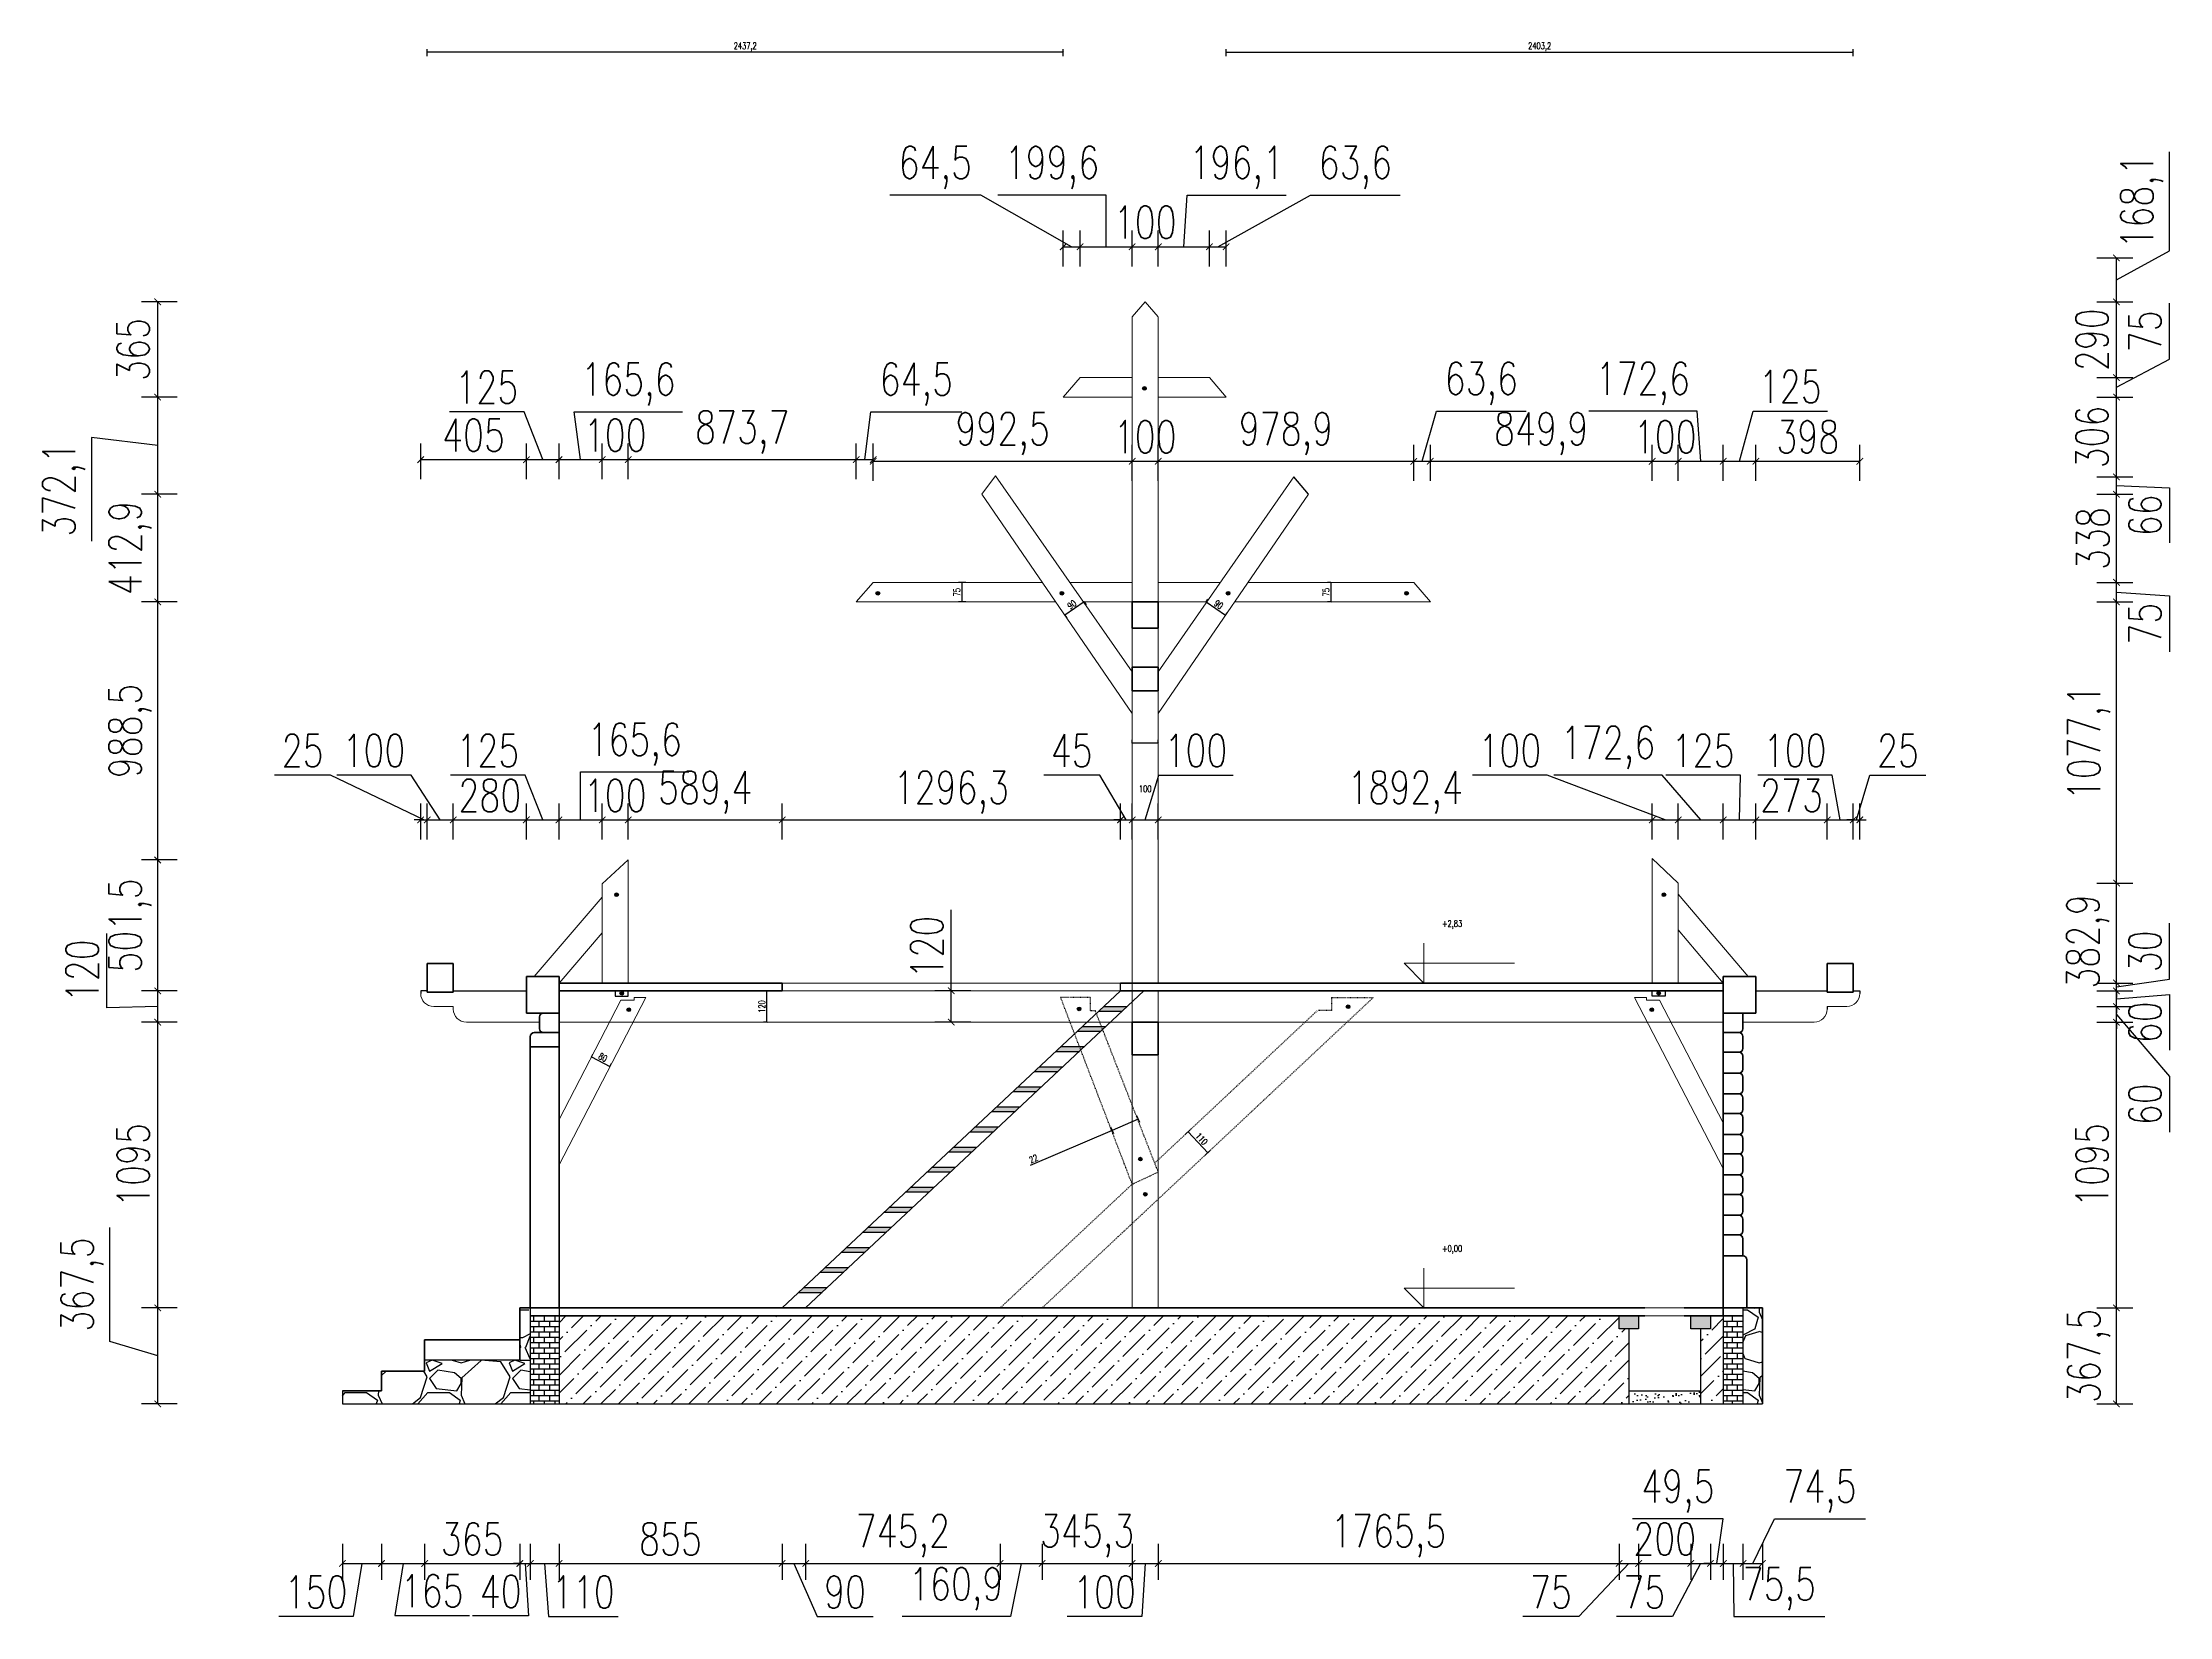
# Model space of a CAD drawing. Header units: millimetres. Extents: x -324080 to 120693, y -32448 to 53734.
# Drawn here: x -215852 to -207702, y -17590 to -11560 of the extents above; entities that cross this region are included whole.
import ezdxf

# ---------------------------------------------------------------- set-up
doc = ezdxf.new("R2010")
doc.units = ezdxf.units.MM
doc.linetypes.add('ACAD_ISO03W100', pattern=[30, 12, -18])
for name, color, linetype, lineweight in [('przekrój', 6, 'Continuous', 50), ('wymiary', 253, 'Continuous', 5), ('ściany', 5, 'Continuous', 50)]:
    doc.layers.add(name, color=color, linetype=linetype, lineweight=lineweight)
doc.styles.add('Opisowy', font='simplex.shx', dxfattribs={"width": 0.75, "height": 2.5})
doc.dimstyles.new('Opisowy', dxfattribs={"dimscale": 0, "dimtxt": 2.5, "dimasz": 0.5, "dimexe": 1.25, "dimexo": 0.625, "dimtad": 1, "dimdec": 1, "dimtxsty": 'Opisowy', "dimblk": 'ARCHTICK', "dimcen": 1, "dimadec": 0, "dimazin": 0, "dimtfac": 1, "dimtdec": 1, "dimtmove": 0, "dimatfit": 3, "dimfxl": 1.5, "dimfxlon": 1, "dimarcsym": 0})

# ---------------------------------------------------------------- blocks, each defined once
blk = doc.blocks.new('_ArchTick')
at = {"color": 0, "linetype": 'ByBlock', "const_width": 0.15}
blk.add_lwpolyline([(-0.5, -0.5), (0.5, 0.5)], dxfattribs=at)
blk = doc.blocks.new('*D1118')
at = {"layer": 'Defpoints', "color": 0, "transparency": 16777216}
for p in [(-211677, -14244), (-211677, -14244), (-211577, -14244)]:
    blk.add_point(p, dxfattribs=at)
at = {"layer": 'wymiary', "color": 0, "lineweight": -2, "transparency": 16777216}
for p, q in [((-211677, -14244), (-211677, -14231.5)), ((-211577, -14244), (-211677, -14244)), ((-211577, -14244), (-211577, -14231.5))]:
    blk.add_line(p, q, dxfattribs=at)
at = {"layer": 'wymiary', "color": 0, "lineweight": -2, "transparency": 16777216, "xscale": 5, "yscale": 5, "zscale": 5, "rotation": 180}
blk.add_blockref('_ArchTick', (-211677, -14244), dxfattribs=at)
at = {"layer": 'wymiary', "color": 0, "lineweight": -2, "transparency": 16777216, "xscale": 5, "yscale": 5, "zscale": 5}
blk.add_blockref('_ArchTick', (-211577, -14244), dxfattribs=at)
at = {"layer": 'wymiary', "color": 0, "lineweight": 9, "transparency": 16777216, "insert": (-211627, -14419), "char_height": 25, "attachment_point": 5, "style": 'Opisowy'}
blk.add_mtext('100', dxfattribs=at)
blk = doc.blocks.new('*D1119')
at = {"layer": 'Defpoints', "color": 0, "transparency": 16777216}
for p in [(-211677, -13628.3), (-212329.9, -13703.3), (-211677, -13703.3)]:
    blk.add_point(p, dxfattribs=at)
at = {"layer": 'wymiary', "color": 0, "lineweight": -2, "transparency": 16777216}
for p, q in [((-212314.9, -13628.3), (-212342.4, -13628.3)), ((-212329.9, -13628.3), (-212329.9, -13703.3)), ((-212314.9, -13703.3), (-212342.4, -13703.3))]:
    blk.add_line(p, q, dxfattribs=at)
at = {"layer": 'wymiary', "color": 0, "lineweight": -2, "transparency": 16777216, "xscale": 5, "yscale": 5, "zscale": 5}
for p, rotation in [((-212329.9, -13628.3), 90), ((-212329.9, -13703.3), 270)]:
    blk.add_blockref('_ArchTick', p, dxfattribs=dict(at, rotation=rotation))
at = {"layer": 'wymiary', "color": 0, "lineweight": 9, "transparency": 16777216, "insert": (-212348.7, -13665.8), "char_height": 25, "attachment_point": 5, "rotation": 90, "style": 'Opisowy'}
blk.add_mtext('75', dxfattribs=at)
blk = doc.blocks.new('*D1120')
at = {"layer": 'Defpoints', "color": 0, "transparency": 16777216}
for p in [(-211934.8, -13754.2), (-211934.8, -13754.2), (-211860.5, -13703.3)]:
    blk.add_point(p, dxfattribs=at)
at = {"layer": 'wymiary', "color": 0, "lineweight": -2, "transparency": 16777216}
for p, q in [((-211860.5, -13703.3), (-211934.8, -13754.2)), ((-211934.8, -13754.2), (-211927.7, -13764.5)), ((-211860.5, -13703.3), (-211853.5, -13713.7))]:
    blk.add_line(p, q, dxfattribs=at)
at = {"layer": 'wymiary', "color": 0, "lineweight": -2, "transparency": 16777216, "xscale": 5, "yscale": 5, "zscale": 5}
for p, rotation in [((-211934.8, -13754.2), 214.4196034937157), ((-211860.5, -13703.3), 34.41960349371571)]:
    blk.add_blockref('_ArchTick', p, dxfattribs=dict(at, rotation=rotation))
at = {"layer": 'wymiary', "color": 0, "lineweight": 9, "transparency": 16777216, "insert": (-211908.3, -13713.3), "char_height": 25, "attachment_point": 5, "rotation": 34.4196, "style": 'Opisowy'}
blk.add_mtext('90', dxfattribs=at)
blk = doc.blocks.new('*D1121')
at = {"layer": 'Defpoints', "color": 0, "transparency": 16777216}
for p in [(-211393.5, -13703.3), (-211319.3, -13754.2), (-211319.3, -13754.2)]:
    blk.add_point(p, dxfattribs=at)
at = {"layer": 'wymiary', "color": 0, "lineweight": -2, "transparency": 16777216}
for p, q in [((-211393.5, -13703.3), (-211386.5, -13693)), ((-211393.5, -13703.3), (-211319.3, -13754.2)), ((-211319.3, -13754.2), (-211312.2, -13743.9))]:
    blk.add_line(p, q, dxfattribs=at)
at = {"layer": 'wymiary', "color": 0, "lineweight": -2, "transparency": 16777216, "xscale": 5, "yscale": 5, "zscale": 5}
for p, rotation in [((-211393.5, -13703.3), 145.5803965062005), ((-211319.3, -13754.2), 325.5803965062005)]:
    blk.add_blockref('_ArchTick', p, dxfattribs=dict(at, rotation=rotation))
at = {"layer": 'wymiary', "color": 0, "lineweight": 9, "transparency": 16777216, "insert": (-211345.8, -13713.3), "char_height": 25, "attachment_point": 5, "rotation": 325.5804, "style": 'Opisowy'}
blk.add_mtext('90', dxfattribs=at)
blk = doc.blocks.new('*D1122')
at = {"layer": 'Defpoints', "color": 0, "transparency": 16777216}
for p in [(-210915.6, -13628.3), (-210915.6, -13703.3), (-210915.6, -13703.3)]:
    blk.add_point(p, dxfattribs=at)
at = {"layer": 'wymiary', "color": 0, "lineweight": -2, "transparency": 16777216}
for p, q in [((-210915.6, -13628.3), (-210928.1, -13628.3)), ((-210915.6, -13628.3), (-210915.6, -13703.3)), ((-210915.6, -13703.3), (-210928.1, -13703.3))]:
    blk.add_line(p, q, dxfattribs=at)
at = {"layer": 'wymiary', "color": 0, "lineweight": -2, "transparency": 16777216, "xscale": 5, "yscale": 5, "zscale": 5}
for p, rotation in [((-210915.6, -13628.3), 90), ((-210915.6, -13703.3), 270)]:
    blk.add_blockref('_ArchTick', p, dxfattribs=dict(at, rotation=rotation))
at = {"layer": 'wymiary', "color": 0, "lineweight": 9, "transparency": 16777216, "insert": (-210934.3, -13665.8), "char_height": 25, "attachment_point": 5, "rotation": 90, "style": 'Opisowy'}
blk.add_mtext('75', dxfattribs=at)
blk = doc.blocks.new('*D1123')
at = {"layer": 'Defpoints', "color": 0, "transparency": 16777216}
for p in [(-213077.8, -15193.3), (-213077.8, -15313.3), (-213077.8, -15313.3)]:
    blk.add_point(p, dxfattribs=at)
at = {"layer": 'wymiary', "color": 0, "lineweight": -2, "transparency": 16777216}
for p, q in [((-213077.8, -15193.3), (-213090.3, -15193.3)), ((-213077.8, -15193.3), (-213077.8, -15313.3)), ((-213077.8, -15313.3), (-213090.3, -15313.3))]:
    blk.add_line(p, q, dxfattribs=at)
at = {"layer": 'wymiary', "color": 0, "lineweight": -2, "transparency": 16777216, "xscale": 5, "yscale": 5, "zscale": 5}
for p, rotation in [((-213077.8, -15193.3), 90), ((-213077.8, -15313.3), 270)]:
    blk.add_blockref('_ArchTick', p, dxfattribs=dict(at, rotation=rotation))
at = {"layer": 'wymiary', "color": 0, "lineweight": 9, "transparency": 16777216, "insert": (-213096.5, -15253.3), "char_height": 25, "attachment_point": 5, "rotation": 90, "style": 'Opisowy'}
blk.add_mtext('120', dxfattribs=at)
blk = doc.blocks.new('*D1124')
at = {"layer": 'Defpoints', "color": 0, "transparency": 16777216}
for p in [(-213749.1, -15446.4), (-213678.1, -15483.3), (-213678.1, -15483.3)]:
    blk.add_point(p, dxfattribs=at)
at = {"layer": 'wymiary', "color": 0, "lineweight": -2, "transparency": 16777216}
for p, q in [((-213749.1, -15446.4), (-213743.4, -15435.4)), ((-213749.1, -15446.4), (-213678.1, -15483.3)), ((-213678.1, -15483.3), (-213672.3, -15472.2))]:
    blk.add_line(p, q, dxfattribs=at)
at = {"layer": 'wymiary', "color": 0, "lineweight": -2, "transparency": 16777216, "xscale": 5, "yscale": 5, "zscale": 5}
for p, rotation in [((-213749.1, -15446.4), 152.5932701378808), ((-213678.1, -15483.3), 332.5932701378808)]:
    blk.add_blockref('_ArchTick', p, dxfattribs=dict(at, rotation=rotation))
at = {"layer": 'wymiary', "color": 0, "lineweight": 9, "transparency": 16777216, "insert": (-213705, -15448.2), "char_height": 25, "attachment_point": 5, "rotation": 332.59327, "style": 'Opisowy'}
blk.add_mtext('80', dxfattribs=at)
blk = doc.blocks.new('*D1125')
at = {"layer": 'Defpoints', "color": 0, "transparency": 16777216}
for p in [(-211577, -15840.2), (-211387.5, -15813.3), (-211501.8, -15920.5)]:
    blk.add_point(p, dxfattribs=at)
at = {"layer": 'wymiary', "color": 0, "lineweight": -2, "transparency": 16777216}
for p, q in [((-211473.6, -15743.3), (-211453.6, -15724.5)), ((-211462.7, -15733.1), (-211387.5, -15813.3)), ((-211398.4, -15823.6), (-211378.4, -15804.8))]:
    blk.add_line(p, q, dxfattribs=at)
at = {"layer": 'wymiary', "color": 0, "lineweight": -2, "transparency": 16777216, "xscale": 5, "yscale": 5, "zscale": 5}
for p, rotation in [((-211462.7, -15733.1), 133.1458827488362), ((-211387.5, -15813.3), 313.1458827488362)]:
    blk.add_blockref('_ArchTick', p, dxfattribs=dict(at, rotation=rotation))
at = {"layer": 'wymiary', "color": 0, "lineweight": 9, "transparency": 16777216, "insert": (-211411.4, -15760.4), "char_height": 25, "attachment_point": 5, "rotation": 313.14588, "style": 'Opisowy'}
blk.add_mtext('110', dxfattribs=at)
blk = doc.blocks.new('*D1126')
at = {"layer": 'Defpoints', "color": 0, "transparency": 16777216}
for p in [(-211677, -15631.3), (-211776.7, -15674), (-211654, -15685.1)]:
    blk.add_point(p, dxfattribs=at)
at = {"layer": 'wymiary', "color": 0, "lineweight": -2, "transparency": 16777216}
for p, q in [((-211753.6, -15727.8), (-212067.3, -15862)), ((-211759.5, -15714), (-211748.7, -15739.2)), ((-211654, -15685.1), (-211753.6, -15727.8)), ((-211659.9, -15671.3), (-211649.1, -15696.6))]:
    blk.add_line(p, q, dxfattribs=at)
at = {"layer": 'wymiary', "color": 0, "lineweight": -2, "transparency": 16777216, "xscale": 5, "yscale": 5, "zscale": 5}
for p, rotation in [((-211753.6, -15727.8), 203.1794172355064), ((-211654, -15685.1), 23.17941723550643)]:
    blk.add_blockref('_ArchTick', p, dxfattribs=dict(at, rotation=rotation))
at = {"layer": 'wymiary', "color": 0, "lineweight": 9, "transparency": 16777216, "insert": (-212054.9, -15836.4), "char_height": 25, "attachment_point": 5, "rotation": 23.17942, "style": 'Opisowy'}
blk.add_mtext('22', dxfattribs=at)
blk = doc.blocks.new('*D1297')
at = {"layer": 'Defpoints', "color": 0, "transparency": 16777216}
for p in [(-214378.3, -11597.4), (-211941.2, -12918.3), (-214378.3, -15113.3)]:
    blk.add_point(p, dxfattribs=at)
at = {"layer": 'wymiary', "color": 0, "lineweight": -2, "transparency": 16777216}
for p, q in [((-214378.3, -11612.4), (-214378.3, -11584.9)), ((-211941.2, -11597.4), (-214378.3, -11597.4)), ((-211941.2, -11612.4), (-211941.2, -11584.9))]:
    blk.add_line(p, q, dxfattribs=at)
at = {"layer": 'wymiary', "color": 0, "lineweight": -2, "transparency": 16777216, "xscale": 5, "yscale": 5, "zscale": 5, "rotation": 180}
blk.add_blockref('_ArchTick', (-214378.3, -11597.4), dxfattribs=at)
at = {"layer": 'wymiary', "color": 0, "lineweight": -2, "transparency": 16777216, "xscale": 5, "yscale": 5, "zscale": 5}
blk.add_blockref('_ArchTick', (-211941.2, -11597.4), dxfattribs=at)
at = {"layer": 'wymiary', "color": 0, "transparency": 16777216, "insert": (-213159.7, -11576.3), "char_height": 25, "attachment_point": 5, "style": 'Opisowy'}
blk.add_mtext('2437,2', dxfattribs=at)
blk = doc.blocks.new('*D1310')
at = {"layer": 'Defpoints', "color": 0, "transparency": 16777216}
for p in [(-208914, -11597.4), (-211317.3, -12918.3), (-208914, -15088.3)]:
    blk.add_point(p, dxfattribs=at)
at = {"layer": 'wymiary', "color": 0, "lineweight": -2, "transparency": 16777216}
for p, q in [((-211317.3, -11612.4), (-211317.3, -11584.9)), ((-211317.3, -11597.4), (-208914, -11597.4)), ((-208914, -11612.4), (-208914, -11584.9))]:
    blk.add_line(p, q, dxfattribs=at)
at = {"layer": 'wymiary', "color": 0, "lineweight": -2, "transparency": 16777216, "xscale": 5, "yscale": 5, "zscale": 5, "rotation": 180}
blk.add_blockref('_ArchTick', (-211317.3, -11597.4), dxfattribs=at)
at = {"layer": 'wymiary', "color": 0, "lineweight": -2, "transparency": 16777216, "xscale": 5, "yscale": 5, "zscale": 5}
blk.add_blockref('_ArchTick', (-208914, -11597.4), dxfattribs=at)
at = {"layer": 'wymiary', "color": 0, "transparency": 16777216, "insert": (-210115.7, -11576.3), "char_height": 25, "attachment_point": 5, "style": 'Opisowy'}
blk.add_mtext('2403,2', dxfattribs=at)
blk = doc.blocks.new('*D1694')
at = {"layer": 'Defpoints', "color": 0, "transparency": 16777216}
for p in [(-209262, -16408.3), (-207905.4, -16408.3), (-209262, -16775.8)]:
    blk.add_point(p, dxfattribs=at)
at = {"layer": 'wymiary', "color": 0, "lineweight": -2, "transparency": 16777216}
for p, q in [((-207980.4, -16408.3), (-207842.9, -16408.3)), ((-207905.4, -16775.8), (-207905.4, -16408.3)), ((-207980.4, -16775.8), (-207842.9, -16775.8))]:
    blk.add_line(p, q, dxfattribs=at)
at = {"layer": 'wymiary', "color": 0, "lineweight": -2, "transparency": 16777216, "xscale": 25, "yscale": 25, "zscale": 25}
for p, rotation in [((-207905.4, -16408.3), 90), ((-207905.4, -16775.8), 270)]:
    blk.add_blockref('_ArchTick', p, dxfattribs=dict(at, rotation=rotation))
at = {"layer": 'wymiary', "color": 0, "transparency": 16777216, "insert": (-208011.1, -16592.1), "char_height": 125, "attachment_point": 5, "rotation": 90, "style": 'Opisowy'}
blk.add_mtext('367,5', dxfattribs=at)
blk = doc.blocks.new('*D1695')
at = {"layer": 'Defpoints', "color": 0, "transparency": 16777216}
for p in [(-209064, -15313.3), (-207905.4, -15313.3), (-209262, -16408.3)]:
    blk.add_point(p, dxfattribs=at)
at = {"layer": 'wymiary', "color": 0, "lineweight": -2, "transparency": 16777216}
for p, q in [((-207980.4, -15313.3), (-207842.9, -15313.3)), ((-207905.4, -16408.3), (-207905.4, -15313.3)), ((-207980.4, -16408.3), (-207842.9, -16408.3))]:
    blk.add_line(p, q, dxfattribs=at)
at = {"layer": 'wymiary', "color": 0, "lineweight": -2, "transparency": 16777216, "xscale": 25, "yscale": 25, "zscale": 25}
for p, rotation in [((-207905.4, -15313.3), 90), ((-207905.4, -16408.3), 270)]:
    blk.add_blockref('_ArchTick', p, dxfattribs=dict(at, rotation=rotation))
at = {"layer": 'wymiary', "color": 0, "transparency": 16777216, "insert": (-207999.2, -15860.8), "char_height": 125, "attachment_point": 5, "rotation": 90, "style": 'Opisowy'}
blk.add_mtext('1095', dxfattribs=at)
blk = doc.blocks.new('*D1696')
at = {"layer": 'Defpoints', "color": 0, "transparency": 16777216}
for p in [(-209064, -15253.3), (-209064, -15313.3), (-207905.4, -15253.3)]:
    blk.add_point(p, dxfattribs=at)
at = {"layer": 'wymiary', "color": 0, "lineweight": -2, "transparency": 16777216}
for p, q in [((-207905.4, -15253.3), (-207905.4, -15228.3)), ((-207980.4, -15253.3), (-207842.9, -15253.3)), ((-207980.4, -15313.3), (-207842.9, -15313.3)), ((-207905.4, -15313.3), (-207905.4, -15253.3)), ((-207905.4, -15313.3), (-207905.4, -15253.3)), ((-207905.4, -15283.3), (-207702.3, -15520.8)), ((-207905.4, -15313.3), (-207905.4, -15338.3)), ((-207702.3, -15520.8), (-207702.3, -15735.1))]:
    blk.add_line(p, q, dxfattribs=at)
at = {"layer": 'wymiary', "color": 0, "lineweight": -2, "transparency": 16777216, "xscale": 25, "yscale": 25, "zscale": 25}
for p, rotation in [((-207905.4, -15253.3), 270), ((-207905.4, -15313.3), 90)]:
    blk.add_blockref('_ArchTick', p, dxfattribs=dict(at, rotation=rotation))
at = {"layer": 'wymiary', "color": 0, "transparency": 16777216, "insert": (-207796, -15628), "char_height": 125, "attachment_point": 5, "rotation": 90, "style": 'Opisowy'}
blk.add_mtext('60', dxfattribs=at)
blk = doc.blocks.new('*D1697')
at = {"layer": 'Defpoints', "color": 0, "transparency": 16777216}
for p in [(-209014, -15193.3), (-207905.4, -15193.3), (-209064, -15253.3)]:
    blk.add_point(p, dxfattribs=at)
at = {"layer": 'wymiary', "color": 0, "lineweight": -2, "transparency": 16777216}
for p, q in [((-207980.4, -15193.3), (-207842.9, -15193.3)), ((-207905.4, -15193.3), (-207905.4, -15168.3)), ((-207905.4, -15253.3), (-207905.4, -15193.3)), ((-207905.4, -15253.3), (-207905.4, -15193.3)), ((-207905.4, -15223.3), (-207702.3, -15206.8)), ((-207702.3, -15206.8), (-207702.3, -15421.1)), ((-207980.4, -15253.3), (-207842.9, -15253.3)), ((-207905.4, -15253.3), (-207905.4, -15278.3))]:
    blk.add_line(p, q, dxfattribs=at)
at = {"layer": 'wymiary', "color": 0, "lineweight": -2, "transparency": 16777216, "xscale": 25, "yscale": 25, "zscale": 25}
for p, rotation in [((-207905.4, -15193.3), 270), ((-207905.4, -15253.3), 90)]:
    blk.add_blockref('_ArchTick', p, dxfattribs=dict(at, rotation=rotation))
at = {"layer": 'wymiary', "color": 0, "transparency": 16777216, "insert": (-207796, -15313.9), "char_height": 125, "attachment_point": 5, "rotation": 90, "style": 'Opisowy'}
blk.add_mtext('60', dxfattribs=at)
blk = doc.blocks.new('*D1698')
at = {"layer": 'Defpoints', "color": 0, "transparency": 16777216}
for p in [(-209412, -15163.3), (-209412, -15193.3), (-207905.4, -15163.3)]:
    blk.add_point(p, dxfattribs=at)
at = {"layer": 'wymiary', "color": 0, "lineweight": -2, "transparency": 16777216}
for p, q in [((-207702.3, -15148.7), (-207702.3, -14934.4)), ((-207905.4, -15163.3), (-207905.4, -15138.3)), ((-207905.4, -15178.3), (-207702.3, -15148.7)), ((-207980.4, -15163.3), (-207842.9, -15163.3)), ((-207980.4, -15193.3), (-207842.9, -15193.3)), ((-207905.4, -15193.3), (-207905.4, -15163.3)), ((-207905.4, -15193.3), (-207905.4, -15163.3)), ((-207905.4, -15193.3), (-207905.4, -15218.3))]:
    blk.add_line(p, q, dxfattribs=at)
at = {"layer": 'wymiary', "color": 0, "lineweight": -2, "transparency": 16777216, "xscale": 25, "yscale": 25, "zscale": 25}
for p, rotation in [((-207905.4, -15163.3), 270), ((-207905.4, -15193.3), 90)]:
    blk.add_blockref('_ArchTick', p, dxfattribs=dict(at, rotation=rotation))
at = {"layer": 'wymiary', "color": 0, "transparency": 16777216, "insert": (-207796, -15041.5), "char_height": 125, "attachment_point": 5, "rotation": 90, "style": 'Opisowy'}
blk.add_mtext('30', dxfattribs=at)
blk = doc.blocks.new('*D1699')
at = {"layer": 'Defpoints', "color": 0, "transparency": 16777216}
for p in [(-209584.6, -14780.4), (-207905.4, -14780.4), (-209412, -15163.3)]:
    blk.add_point(p, dxfattribs=at)
at = {"layer": 'wymiary', "color": 0, "lineweight": -2, "transparency": 16777216}
for p, q in [((-207980.4, -14780.4), (-207842.9, -14780.4)), ((-207905.4, -15163.3), (-207905.4, -14780.4)), ((-207980.4, -15163.3), (-207842.9, -15163.3))]:
    blk.add_line(p, q, dxfattribs=at)
at = {"layer": 'wymiary', "color": 0, "lineweight": -2, "transparency": 16777216, "xscale": 25, "yscale": 25, "zscale": 25}
for p, rotation in [((-207905.4, -14780.4), 90), ((-207905.4, -15163.3), 270)]:
    blk.add_blockref('_ArchTick', p, dxfattribs=dict(at, rotation=rotation))
at = {"layer": 'wymiary', "color": 0, "transparency": 16777216, "insert": (-208014.8, -15003.7), "char_height": 125, "attachment_point": 5, "rotation": 90, "style": 'Opisowy'}
blk.add_mtext('382,9', dxfattribs=at)
blk = doc.blocks.new('*D1700')
at = {"layer": 'Defpoints', "color": 0, "transparency": 16777216}
for p in [(-210534.5, -13703.3), (-207905.4, -13703.3), (-209584.6, -14780.4)]:
    blk.add_point(p, dxfattribs=at)
at = {"layer": 'wymiary', "color": 0, "lineweight": -2, "transparency": 16777216}
for p, q in [((-207980.4, -13703.3), (-207842.9, -13703.3)), ((-207905.4, -14780.4), (-207905.4, -13703.3)), ((-207980.4, -14780.4), (-207842.9, -14780.4))]:
    blk.add_line(p, q, dxfattribs=at)
at = {"layer": 'wymiary', "color": 0, "lineweight": -2, "transparency": 16777216, "xscale": 25, "yscale": 25, "zscale": 25}
for p, rotation in [((-207905.4, -13703.3), 90), ((-207905.4, -14780.4), 270)]:
    blk.add_blockref('_ArchTick', p, dxfattribs=dict(at, rotation=rotation))
at = {"layer": 'wymiary', "color": 0, "transparency": 16777216, "insert": (-208011.1, -14241.9), "char_height": 125, "attachment_point": 5, "rotation": 90, "style": 'Opisowy'}
blk.add_mtext('1077,1', dxfattribs=at)
blk = doc.blocks.new('*D1701')
at = {"layer": 'Defpoints', "color": 0, "transparency": 16777216}
for p in [(-210598.1, -13628.3), (-207905.4, -13628.3), (-210534.5, -13703.3)]:
    blk.add_point(p, dxfattribs=at)
at = {"layer": 'wymiary', "color": 0, "lineweight": -2, "transparency": 16777216}
for p, q in [((-207980.4, -13628.3), (-207842.9, -13628.3)), ((-207905.4, -13703.3), (-207905.4, -13628.3)), ((-207905.4, -13665.8), (-207702.3, -13679.5)), ((-207702.3, -13679.5), (-207702.3, -13893.8)), ((-207980.4, -13703.3), (-207842.9, -13703.3))]:
    blk.add_line(p, q, dxfattribs=at)
at = {"layer": 'wymiary', "color": 0, "lineweight": -2, "transparency": 16777216, "xscale": 25, "yscale": 25, "zscale": 25}
for p, rotation in [((-207905.4, -13628.3), 90), ((-207905.4, -13703.3), 270)]:
    blk.add_blockref('_ArchTick', p, dxfattribs=dict(at, rotation=rotation))
at = {"layer": 'wymiary', "color": 0, "transparency": 16777216, "insert": (-207796, -13786.6), "char_height": 125, "attachment_point": 5, "rotation": 90, "style": 'Opisowy'}
blk.add_mtext('75', dxfattribs=at)
blk = doc.blocks.new('*D1702')
at = {"layer": 'Defpoints', "color": 0, "transparency": 16777216}
for p in [(-211001.5, -13290.4), (-207905.4, -13290.4), (-210598.1, -13628.3)]:
    blk.add_point(p, dxfattribs=at)
at = {"layer": 'wymiary', "color": 0, "lineweight": -2, "transparency": 16777216}
for p, q in [((-207980.4, -13290.4), (-207842.9, -13290.4)), ((-207905.4, -13628.3), (-207905.4, -13290.4)), ((-207980.4, -13628.3), (-207842.9, -13628.3))]:
    blk.add_line(p, q, dxfattribs=at)
at = {"layer": 'wymiary', "color": 0, "lineweight": -2, "transparency": 16777216, "xscale": 25, "yscale": 25, "zscale": 25}
for p, rotation in [((-207905.4, -13290.4), 90), ((-207905.4, -13628.3), 270)]:
    blk.add_blockref('_ArchTick', p, dxfattribs=dict(at, rotation=rotation))
at = {"layer": 'wymiary', "color": 0, "transparency": 16777216, "insert": (-207995.4, -13460.4), "char_height": 125, "attachment_point": 5, "rotation": 90, "style": 'Opisowy'}
blk.add_mtext('338', dxfattribs=at)
blk = doc.blocks.new('*D1703')
at = {"layer": 'Defpoints', "color": 0, "transparency": 16777216}
for p in [(-211057.7, -13224.2), (-207905.4, -13224.2), (-211001.5, -13290.4)]:
    blk.add_point(p, dxfattribs=at)
at = {"layer": 'wymiary', "color": 0, "lineweight": -2, "transparency": 16777216}
for p, q in [((-207980.4, -13224.2), (-207842.9, -13224.2)), ((-207905.4, -13290.4), (-207905.4, -13224.2)), ((-207905.4, -13257.3), (-207702.3, -13266.5)), ((-207702.3, -13266.5), (-207702.3, -13476.3)), ((-207980.4, -13290.4), (-207842.9, -13290.4))]:
    blk.add_line(p, q, dxfattribs=at)
at = {"layer": 'wymiary', "color": 0, "lineweight": -2, "transparency": 16777216, "xscale": 25, "yscale": 25, "zscale": 25}
for p, rotation in [((-207905.4, -13224.2), 90), ((-207905.4, -13290.4), 270)]:
    blk.add_blockref('_ArchTick', p, dxfattribs=dict(at, rotation=rotation))
at = {"layer": 'wymiary', "color": 0, "transparency": 16777216, "insert": (-207796, -13371.4), "char_height": 125, "attachment_point": 5, "rotation": 90, "style": 'Opisowy'}
blk.add_mtext('66', dxfattribs=at)
blk = doc.blocks.new('*D1704')
at = {"layer": 'Defpoints', "color": 0, "transparency": 16777216}
for p in [(-211317.3, -12918.3), (-207905.4, -12918.3), (-211057.7, -13224.2)]:
    blk.add_point(p, dxfattribs=at)
at = {"layer": 'wymiary', "color": 0, "lineweight": -2, "transparency": 16777216}
for p, q in [((-207980.4, -12918.3), (-207842.9, -12918.3)), ((-207905.4, -13224.2), (-207905.4, -12918.3)), ((-207980.4, -13224.2), (-207842.9, -13224.2))]:
    blk.add_line(p, q, dxfattribs=at)
at = {"layer": 'wymiary', "color": 0, "lineweight": -2, "transparency": 16777216, "xscale": 25, "yscale": 25, "zscale": 25}
for p, rotation in [((-207905.4, -12918.3), 90), ((-207905.4, -13224.2), 270)]:
    blk.add_blockref('_ArchTick', p, dxfattribs=dict(at, rotation=rotation))
at = {"layer": 'wymiary', "color": 0, "transparency": 16777216, "insert": (-207999.2, -13071.3), "char_height": 125, "attachment_point": 5, "rotation": 90, "style": 'Opisowy'}
blk.add_mtext('306', dxfattribs=at)
blk = doc.blocks.new('*D1705')
at = {"layer": 'Defpoints', "color": 0, "transparency": 16777216}
for p in [(-211380.9, -12843.3), (-207905.4, -12843.3), (-211317.3, -12918.3)]:
    blk.add_point(p, dxfattribs=at)
at = {"layer": 'wymiary', "color": 0, "lineweight": -2, "transparency": 16777216}
for p, q in [((-207702.3, -12773.1), (-207702.3, -12558.8)), ((-207905.4, -12880.8), (-207702.3, -12773.1)), ((-207980.4, -12843.3), (-207842.9, -12843.3)), ((-207905.4, -12918.3), (-207905.4, -12843.3)), ((-207980.4, -12918.3), (-207842.9, -12918.3))]:
    blk.add_line(p, q, dxfattribs=at)
at = {"layer": 'wymiary', "color": 0, "lineweight": -2, "transparency": 16777216, "xscale": 25, "yscale": 25, "zscale": 25}
for p, rotation in [((-207905.4, -12843.3), 90), ((-207905.4, -12918.3), 270)]:
    blk.add_blockref('_ArchTick', p, dxfattribs=dict(at, rotation=rotation))
at = {"layer": 'wymiary', "color": 0, "transparency": 16777216, "insert": (-207796, -12666), "char_height": 125, "attachment_point": 5, "rotation": 90, "style": 'Opisowy'}
blk.add_mtext('75', dxfattribs=at)
blk = doc.blocks.new('*D1706')
at = {"layer": 'Defpoints', "color": 0, "transparency": 16777216}
for p in [(-211627, -12553.3), (-207905.4, -12553.3), (-211380.9, -12843.3)]:
    blk.add_point(p, dxfattribs=at)
at = {"layer": 'wymiary', "color": 0, "lineweight": -2, "transparency": 16777216}
for p, q in [((-207980.4, -12553.3), (-207842.9, -12553.3)), ((-207905.4, -12843.3), (-207905.4, -12553.3)), ((-207980.4, -12843.3), (-207842.9, -12843.3))]:
    blk.add_line(p, q, dxfattribs=at)
at = {"layer": 'wymiary', "color": 0, "lineweight": -2, "transparency": 16777216, "xscale": 25, "yscale": 25, "zscale": 25}
for p, rotation in [((-207905.4, -12553.3), 90), ((-207905.4, -12843.3), 270)]:
    blk.add_blockref('_ArchTick', p, dxfattribs=dict(at, rotation=rotation))
at = {"layer": 'wymiary', "color": 0, "transparency": 16777216, "insert": (-207999.2, -12698.3), "char_height": 125, "attachment_point": 5, "rotation": 90, "style": 'Opisowy'}
blk.add_mtext('290', dxfattribs=at)
blk = doc.blocks.new('*D1707')
at = {"layer": 'Defpoints', "color": 0, "transparency": 16777216}
for p in [(-211623.2, -12385.3), (-207905.4, -12385.3), (-211627, -12553.3)]:
    blk.add_point(p, dxfattribs=at)
at = {"layer": 'wymiary', "color": 0, "lineweight": -2, "transparency": 16777216}
for p, q in [((-207702.3, -12358.3), (-207702.3, -11978.9)), ((-207980.4, -12385.3), (-207842.9, -12385.3)), ((-207905.4, -12469.3), (-207702.3, -12358.3)), ((-207905.4, -12553.3), (-207905.4, -12385.3)), ((-207980.4, -12553.3), (-207842.9, -12553.3))]:
    blk.add_line(p, q, dxfattribs=at)
at = {"layer": 'wymiary', "color": 0, "lineweight": -2, "transparency": 16777216, "xscale": 25, "yscale": 25, "zscale": 25}
for p, rotation in [((-207905.4, -12385.3), 90), ((-207905.4, -12553.3), 270)]:
    blk.add_blockref('_ArchTick', p, dxfattribs=dict(at, rotation=rotation))
at = {"layer": 'wymiary', "color": 0, "transparency": 16777216, "insert": (-207807.9, -12168.6), "char_height": 125, "attachment_point": 5, "rotation": 90, "style": 'Opisowy'}
blk.add_mtext('168,1', dxfattribs=at)
blk = doc.blocks.new('*D1708')
at = {"layer": 'Defpoints', "color": 0, "transparency": 16777216}
for p in [(-214378.3, -14538.3), (-214378.3, -15088.3), (-214403.3, -15193.3)]:
    blk.add_point(p, dxfattribs=at)
at = {"layer": 'wymiary', "color": 0, "lineweight": -2, "transparency": 16777216}
for p, q in [((-214748.6, -14366.5), (-214962.9, -14366.5)), ((-214390.8, -14538.3), (-214748.6, -14366.5)), ((-214403.3, -14613.3), (-214403.3, -14475.8)), ((-214378.3, -14613.3), (-214378.3, -14475.8)), ((-214403.3, -14538.3), (-214428.3, -14538.3)), ((-214403.3, -14538.3), (-214378.3, -14538.3)), ((-214403.3, -14538.3), (-214378.3, -14538.3)), ((-214378.3, -14538.3), (-214353.3, -14538.3))]:
    blk.add_line(p, q, dxfattribs=at)
at = {"layer": 'wymiary', "color": 0, "lineweight": -2, "transparency": 16777216, "xscale": 25, "yscale": 25, "zscale": 25}
blk.add_blockref('_ArchTick', (-214403.3, -14538.3), dxfattribs=at)
at = {"layer": 'wymiary', "color": 0, "lineweight": -2, "transparency": 16777216, "xscale": 25, "yscale": 25, "zscale": 25, "rotation": 180}
blk.add_blockref('_ArchTick', (-214378.3, -14538.3), dxfattribs=at)
at = {"layer": 'wymiary', "color": 0, "transparency": 16777216, "insert": (-214855.7, -14272.7), "char_height": 125, "attachment_point": 5, "style": 'Opisowy'}
blk.add_mtext('25', dxfattribs=at)
blk = doc.blocks.new('*D1709')
at = {"layer": 'Defpoints', "color": 0, "transparency": 16777216}
for p in [(-214278.3, -14538.3), (-214378.3, -15088.3), (-214278.3, -15088.3)]:
    blk.add_point(p, dxfattribs=at)
at = {"layer": 'wymiary', "color": 0, "lineweight": -2, "transparency": 16777216}
for p, q in [((-214439.4, -14366.5), (-214725.1, -14366.5)), ((-214328.3, -14538.3), (-214439.4, -14366.5)), ((-214378.3, -14613.3), (-214378.3, -14475.8)), ((-214278.3, -14613.3), (-214278.3, -14475.8)), ((-214378.3, -14538.3), (-214278.3, -14538.3))]:
    blk.add_line(p, q, dxfattribs=at)
at = {"layer": 'wymiary', "color": 0, "lineweight": -2, "transparency": 16777216, "xscale": 25, "yscale": 25, "zscale": 25, "rotation": 180}
blk.add_blockref('_ArchTick', (-214378.3, -14538.3), dxfattribs=at)
at = {"layer": 'wymiary', "color": 0, "lineweight": -2, "transparency": 16777216, "xscale": 25, "yscale": 25, "zscale": 25}
blk.add_blockref('_ArchTick', (-214278.3, -14538.3), dxfattribs=at)
at = {"layer": 'wymiary', "color": 0, "transparency": 16777216, "insert": (-214582.3, -14272.7), "char_height": 125, "attachment_point": 5, "style": 'Opisowy'}
blk.add_mtext('100', dxfattribs=at)
blk = doc.blocks.new('*D1710')
at = {"layer": 'Defpoints', "color": 0, "transparency": 16777216}
for p in [(-213998.3, -14538.3), (-214278.3, -15088.3), (-213998.3, -15138.3)]:
    blk.add_point(p, dxfattribs=at)
at = {"layer": 'wymiary', "color": 0, "lineweight": -2, "transparency": 16777216}
for p, q in [((-214278.3, -14613.3), (-214278.3, -14475.8)), ((-213998.3, -14613.3), (-213998.3, -14475.8)), ((-214278.3, -14538.3), (-213998.3, -14538.3))]:
    blk.add_line(p, q, dxfattribs=at)
at = {"layer": 'wymiary', "color": 0, "lineweight": -2, "transparency": 16777216, "xscale": 25, "yscale": 25, "zscale": 25, "rotation": 180}
blk.add_blockref('_ArchTick', (-214278.3, -14538.3), dxfattribs=at)
at = {"layer": 'wymiary', "color": 0, "lineweight": -2, "transparency": 16777216, "xscale": 25, "yscale": 25, "zscale": 25}
blk.add_blockref('_ArchTick', (-213998.3, -14538.3), dxfattribs=at)
at = {"layer": 'wymiary', "color": 0, "transparency": 16777216, "insert": (-214138.3, -14444.6), "char_height": 125, "attachment_point": 5, "style": 'Opisowy'}
blk.add_mtext('280', dxfattribs=at)
blk = doc.blocks.new('*D1711')
at = {"layer": 'Defpoints', "color": 0, "transparency": 16777216}
for p in [(-213873.3, -14538.3), (-213998.3, -15138.3), (-213873.3, -15138.3)]:
    blk.add_point(p, dxfattribs=at)
at = {"layer": 'wymiary', "color": 0, "lineweight": -2, "transparency": 16777216}
for p, q in [((-214003, -14366.5), (-214288.7, -14366.5)), ((-213935.8, -14538.3), (-214003, -14366.5)), ((-213998.3, -14613.3), (-213998.3, -14475.8)), ((-213873.3, -14613.3), (-213873.3, -14475.8)), ((-213998.3, -14538.3), (-213873.3, -14538.3))]:
    blk.add_line(p, q, dxfattribs=at)
at = {"layer": 'wymiary', "color": 0, "lineweight": -2, "transparency": 16777216, "xscale": 25, "yscale": 25, "zscale": 25, "rotation": 180}
blk.add_blockref('_ArchTick', (-213998.3, -14538.3), dxfattribs=at)
at = {"layer": 'wymiary', "color": 0, "lineweight": -2, "transparency": 16777216, "xscale": 25, "yscale": 25, "zscale": 25}
blk.add_blockref('_ArchTick', (-213873.3, -14538.3), dxfattribs=at)
at = {"layer": 'wymiary', "color": 0, "transparency": 16777216, "insert": (-214145.9, -14272.7), "char_height": 125, "attachment_point": 5, "style": 'Opisowy'}
blk.add_mtext('125', dxfattribs=at)
blk = doc.blocks.new('*D1712')
at = {"layer": 'Defpoints', "color": 0, "transparency": 16777216}
for p in [(-213707.8, -14538.3), (-213707.8, -14963.3), (-213873.3, -15138.3)]:
    blk.add_point(p, dxfattribs=at)
at = {"layer": 'wymiary', "color": 0, "lineweight": -2, "transparency": 16777216}
for p, q in [((-213790.5, -14538.3), (-213791, -14354.6)), ((-213791, -14354.6), (-213375.8, -14354.6)), ((-213873.3, -14613.3), (-213873.3, -14475.8)), ((-213707.8, -14613.3), (-213707.8, -14475.8)), ((-213873.3, -14538.3), (-213707.8, -14538.3))]:
    blk.add_line(p, q, dxfattribs=at)
at = {"layer": 'wymiary', "color": 0, "lineweight": -2, "transparency": 16777216, "xscale": 25, "yscale": 25, "zscale": 25, "rotation": 180}
blk.add_blockref('_ArchTick', (-213873.3, -14538.3), dxfattribs=at)
at = {"layer": 'wymiary', "color": 0, "lineweight": -2, "transparency": 16777216, "xscale": 25, "yscale": 25, "zscale": 25}
blk.add_blockref('_ArchTick', (-213707.8, -14538.3), dxfattribs=at)
at = {"layer": 'wymiary', "color": 0, "transparency": 16777216, "insert": (-213583.4, -14248.9), "char_height": 125, "attachment_point": 5, "style": 'Opisowy'}
blk.add_mtext('165,6', dxfattribs=at)
blk = doc.blocks.new('*D1713')
at = {"layer": 'Defpoints', "color": 0, "transparency": 16777216}
for p in [(-213607.8, -14538.3), (-213707.8, -14963.3), (-213607.8, -14963.3)]:
    blk.add_point(p, dxfattribs=at)
at = {"layer": 'wymiary', "color": 0, "lineweight": -2, "transparency": 16777216}
for p, q in [((-213707.8, -14613.3), (-213707.8, -14475.8)), ((-213607.8, -14613.3), (-213607.8, -14475.8)), ((-213707.8, -14538.3), (-213607.8, -14538.3))]:
    blk.add_line(p, q, dxfattribs=at)
at = {"layer": 'wymiary', "color": 0, "lineweight": -2, "transparency": 16777216, "xscale": 25, "yscale": 25, "zscale": 25, "rotation": 180}
blk.add_blockref('_ArchTick', (-213707.8, -14538.3), dxfattribs=at)
at = {"layer": 'wymiary', "color": 0, "lineweight": -2, "transparency": 16777216, "xscale": 25, "yscale": 25, "zscale": 25}
blk.add_blockref('_ArchTick', (-213607.8, -14538.3), dxfattribs=at)
at = {"layer": 'wymiary', "color": 0, "transparency": 16777216, "insert": (-213657.8, -14444.6), "char_height": 125, "attachment_point": 5, "style": 'Opisowy'}
blk.add_mtext('100', dxfattribs=at)
blk = doc.blocks.new('*D1714')
at = {"layer": 'Defpoints', "color": 0, "transparency": 16777216}
for p in [(-213018.3, -14538.3), (-213607.8, -14963.3), (-213018.3, -14963.3)]:
    blk.add_point(p, dxfattribs=at)
at = {"layer": 'wymiary', "color": 0, "lineweight": -2, "transparency": 16777216}
for p, q in [((-213607.8, -14613.3), (-213607.8, -14475.8)), ((-213018.3, -14613.3), (-213018.3, -14475.8)), ((-213607.8, -14538.3), (-213018.3, -14538.3))]:
    blk.add_line(p, q, dxfattribs=at)
at = {"layer": 'wymiary', "color": 0, "lineweight": -2, "transparency": 16777216, "xscale": 25, "yscale": 25, "zscale": 25, "rotation": 180}
blk.add_blockref('_ArchTick', (-213607.8, -14538.3), dxfattribs=at)
at = {"layer": 'wymiary', "color": 0, "lineweight": -2, "transparency": 16777216, "xscale": 25, "yscale": 25, "zscale": 25}
blk.add_blockref('_ArchTick', (-213018.3, -14538.3), dxfattribs=at)
at = {"layer": 'wymiary', "color": 0, "transparency": 16777216, "insert": (-213313, -14432.7), "char_height": 125, "attachment_point": 5, "style": 'Opisowy'}
blk.add_mtext('589,4', dxfattribs=at)
blk = doc.blocks.new('*D1715')
at = {"layer": 'Defpoints', "color": 0, "transparency": 16777216}
for p in [(-211722, -14538.3), (-213018.3, -14963.3), (-211722, -14963.3)]:
    blk.add_point(p, dxfattribs=at)
at = {"layer": 'wymiary', "color": 0, "lineweight": -2, "transparency": 16777216}
for p, q in [((-213018.3, -14613.3), (-213018.3, -14475.8)), ((-211722, -14613.3), (-211722, -14475.8)), ((-213018.3, -14538.3), (-211722, -14538.3))]:
    blk.add_line(p, q, dxfattribs=at)
at = {"layer": 'wymiary', "color": 0, "lineweight": -2, "transparency": 16777216, "xscale": 25, "yscale": 25, "zscale": 25, "rotation": 180}
blk.add_blockref('_ArchTick', (-213018.3, -14538.3), dxfattribs=at)
at = {"layer": 'wymiary', "color": 0, "lineweight": -2, "transparency": 16777216, "xscale": 25, "yscale": 25, "zscale": 25}
blk.add_blockref('_ArchTick', (-211722, -14538.3), dxfattribs=at)
at = {"layer": 'wymiary', "color": 0, "transparency": 16777216, "insert": (-212370.2, -14432.7), "char_height": 125, "attachment_point": 5, "style": 'Opisowy'}
blk.add_mtext('1296,3', dxfattribs=at)
blk = doc.blocks.new('*D1716')
at = {"layer": 'Defpoints', "color": 0, "transparency": 16777216}
for p in [(-211677, -14538.3), (-211722, -14963.3), (-211677, -14963.3)]:
    blk.add_point(p, dxfattribs=at)
at = {"layer": 'wymiary', "color": 0, "lineweight": -2, "transparency": 16777216}
for p, q in [((-211801.5, -14366.5), (-212015.8, -14366.5)), ((-211699.5, -14538.3), (-211801.5, -14366.5)), ((-211722, -14613.3), (-211722, -14475.8)), ((-211677, -14613.3), (-211677, -14475.8)), ((-211722, -14538.3), (-211747, -14538.3)), ((-211722, -14538.3), (-211677, -14538.3)), ((-211722, -14538.3), (-211677, -14538.3)), ((-211677, -14538.3), (-211652, -14538.3))]:
    blk.add_line(p, q, dxfattribs=at)
at = {"layer": 'wymiary', "color": 0, "lineweight": -2, "transparency": 16777216, "xscale": 25, "yscale": 25, "zscale": 25}
blk.add_blockref('_ArchTick', (-211722, -14538.3), dxfattribs=at)
at = {"layer": 'wymiary', "color": 0, "lineweight": -2, "transparency": 16777216, "xscale": 25, "yscale": 25, "zscale": 25, "rotation": 180}
blk.add_blockref('_ArchTick', (-211677, -14538.3), dxfattribs=at)
at = {"layer": 'wymiary', "color": 0, "transparency": 16777216, "insert": (-211908.7, -14272.7), "char_height": 125, "attachment_point": 5, "style": 'Opisowy'}
blk.add_mtext('45', dxfattribs=at)
blk = doc.blocks.new('*D1717')
at = {"layer": 'Defpoints', "color": 0, "transparency": 16777216}
for p in [(-211577, -14538.3), (-211677, -14963.3), (-211577, -14963.3)]:
    blk.add_point(p, dxfattribs=at)
at = {"layer": 'wymiary', "color": 0, "lineweight": -2, "transparency": 16777216}
for p, q in [((-211627, -14538.3), (-211575.5, -14366.5)), ((-211575.5, -14366.5), (-211289.8, -14366.5)), ((-211677, -14613.3), (-211677, -14475.8)), ((-211577, -14613.3), (-211577, -14475.8)), ((-211677, -14538.3), (-211577, -14538.3))]:
    blk.add_line(p, q, dxfattribs=at)
at = {"layer": 'wymiary', "color": 0, "lineweight": -2, "transparency": 16777216, "xscale": 25, "yscale": 25, "zscale": 25, "rotation": 180}
blk.add_blockref('_ArchTick', (-211677, -14538.3), dxfattribs=at)
at = {"layer": 'wymiary', "color": 0, "lineweight": -2, "transparency": 16777216, "xscale": 25, "yscale": 25, "zscale": 25}
blk.add_blockref('_ArchTick', (-211577, -14538.3), dxfattribs=at)
at = {"layer": 'wymiary', "color": 0, "transparency": 16777216, "insert": (-211432.6, -14272.7), "char_height": 125, "attachment_point": 5, "style": 'Opisowy'}
blk.add_mtext('100', dxfattribs=at)
blk = doc.blocks.new('*D1718')
at = {"layer": 'Defpoints', "color": 0, "transparency": 16777216}
for p in [(-209684.6, -14538.3), (-211577, -14963.3), (-209684.6, -14963.3)]:
    blk.add_point(p, dxfattribs=at)
at = {"layer": 'wymiary', "color": 0, "lineweight": -2, "transparency": 16777216}
for p, q in [((-211577, -14613.3), (-211577, -14475.8)), ((-209684.6, -14613.3), (-209684.6, -14475.8)), ((-211577, -14538.3), (-209684.6, -14538.3))]:
    blk.add_line(p, q, dxfattribs=at)
at = {"layer": 'wymiary', "color": 0, "lineweight": -2, "transparency": 16777216, "xscale": 25, "yscale": 25, "zscale": 25, "rotation": 180}
blk.add_blockref('_ArchTick', (-211577, -14538.3), dxfattribs=at)
at = {"layer": 'wymiary', "color": 0, "lineweight": -2, "transparency": 16777216, "xscale": 25, "yscale": 25, "zscale": 25}
blk.add_blockref('_ArchTick', (-209684.6, -14538.3), dxfattribs=at)
at = {"layer": 'wymiary', "color": 0, "transparency": 16777216, "insert": (-210630.8, -14432.7), "char_height": 125, "attachment_point": 5, "style": 'Opisowy'}
blk.add_mtext('1892,4', dxfattribs=at)
blk = doc.blocks.new('*D1719')
at = {"layer": 'Defpoints', "color": 0, "transparency": 16777216}
for p in [(-209584.6, -14538.3), (-209684.6, -14963.3), (-209584.6, -14963.3)]:
    blk.add_point(p, dxfattribs=at)
at = {"layer": 'wymiary', "color": 0, "lineweight": -2, "transparency": 16777216}
for p, q in [((-210086.7, -14366.5), (-210372.4, -14366.5)), ((-209634.6, -14538.3), (-210086.7, -14366.5)), ((-209684.6, -14613.3), (-209684.6, -14475.8)), ((-209584.6, -14613.3), (-209584.6, -14475.8)), ((-209684.6, -14538.3), (-209584.6, -14538.3))]:
    blk.add_line(p, q, dxfattribs=at)
at = {"layer": 'wymiary', "color": 0, "lineweight": -2, "transparency": 16777216, "xscale": 25, "yscale": 25, "zscale": 25, "rotation": 180}
blk.add_blockref('_ArchTick', (-209684.6, -14538.3), dxfattribs=at)
at = {"layer": 'wymiary', "color": 0, "lineweight": -2, "transparency": 16777216, "xscale": 25, "yscale": 25, "zscale": 25}
blk.add_blockref('_ArchTick', (-209584.6, -14538.3), dxfattribs=at)
at = {"layer": 'wymiary', "color": 0, "transparency": 16777216, "insert": (-210229.5, -14272.7), "char_height": 125, "attachment_point": 5, "style": 'Opisowy'}
blk.add_mtext('100', dxfattribs=at)
blk = doc.blocks.new('*D1720')
at = {"layer": 'Defpoints', "color": 0, "transparency": 16777216}
for p in [(-209412, -14538.3), (-209584.6, -14963.3), (-209412, -15150.8)]:
    blk.add_point(p, dxfattribs=at)
at = {"layer": 'wymiary', "color": 0, "lineweight": -2, "transparency": 16777216}
for p, q in [((-209646.1, -14366.5), (-210061.3, -14366.5)), ((-209498.3, -14538.3), (-209646.1, -14366.5)), ((-209584.6, -14613.3), (-209584.6, -14475.8)), ((-209412, -14613.3), (-209412, -14475.8)), ((-209584.6, -14538.3), (-209412, -14538.3))]:
    blk.add_line(p, q, dxfattribs=at)
at = {"layer": 'wymiary', "color": 0, "lineweight": -2, "transparency": 16777216, "xscale": 25, "yscale": 25, "zscale": 25, "rotation": 180}
blk.add_blockref('_ArchTick', (-209584.6, -14538.3), dxfattribs=at)
at = {"layer": 'wymiary', "color": 0, "lineweight": -2, "transparency": 16777216, "xscale": 25, "yscale": 25, "zscale": 25}
blk.add_blockref('_ArchTick', (-209412, -14538.3), dxfattribs=at)
at = {"layer": 'wymiary', "color": 0, "transparency": 16777216, "insert": (-209853.7, -14260.8), "char_height": 125, "attachment_point": 5, "style": 'Opisowy'}
blk.add_mtext('172,6', dxfattribs=at)
blk = doc.blocks.new('*D1721')
at = {"layer": 'Defpoints', "color": 0, "transparency": 16777216}
for p in [(-209287, -14538.3), (-209412, -15150.8), (-209287, -15138.3)]:
    blk.add_point(p, dxfattribs=at)
at = {"layer": 'wymiary', "color": 0, "lineweight": -2, "transparency": 16777216}
for p, q in [((-209346.3, -14366.5), (-209632, -14366.5)), ((-209349.5, -14538.3), (-209346.3, -14366.5)), ((-209412, -14613.3), (-209412, -14475.8)), ((-209287, -14613.3), (-209287, -14475.8)), ((-209412, -14538.3), (-209287, -14538.3))]:
    blk.add_line(p, q, dxfattribs=at)
at = {"layer": 'wymiary', "color": 0, "lineweight": -2, "transparency": 16777216, "xscale": 25, "yscale": 25, "zscale": 25, "rotation": 180}
blk.add_blockref('_ArchTick', (-209412, -14538.3), dxfattribs=at)
at = {"layer": 'wymiary', "color": 0, "lineweight": -2, "transparency": 16777216, "xscale": 25, "yscale": 25, "zscale": 25}
blk.add_blockref('_ArchTick', (-209287, -14538.3), dxfattribs=at)
at = {"layer": 'wymiary', "color": 0, "transparency": 16777216, "insert": (-209489.2, -14272.7), "char_height": 125, "attachment_point": 5, "style": 'Opisowy'}
blk.add_mtext('125', dxfattribs=at)
blk = doc.blocks.new('*D1722')
at = {"layer": 'Defpoints', "color": 0, "transparency": 16777216}
for p in [(-209014, -14538.3), (-209287, -15138.3), (-209014, -15088.3)]:
    blk.add_point(p, dxfattribs=at)
at = {"layer": 'wymiary', "color": 0, "lineweight": -2, "transparency": 16777216}
for p, q in [((-209287, -14613.3), (-209287, -14475.8)), ((-209014, -14613.3), (-209014, -14475.8)), ((-209287, -14538.3), (-209014, -14538.3))]:
    blk.add_line(p, q, dxfattribs=at)
at = {"layer": 'wymiary', "color": 0, "lineweight": -2, "transparency": 16777216, "xscale": 25, "yscale": 25, "zscale": 25, "rotation": 180}
blk.add_blockref('_ArchTick', (-209287, -14538.3), dxfattribs=at)
at = {"layer": 'wymiary', "color": 0, "lineweight": -2, "transparency": 16777216, "xscale": 25, "yscale": 25, "zscale": 25}
blk.add_blockref('_ArchTick', (-209014, -14538.3), dxfattribs=at)
at = {"layer": 'wymiary', "color": 0, "transparency": 16777216, "insert": (-209150.5, -14444.6), "char_height": 125, "attachment_point": 5, "style": 'Opisowy'}
blk.add_mtext('273', dxfattribs=at)
blk = doc.blocks.new('*D1723')
at = {"layer": 'Defpoints', "color": 0, "transparency": 16777216}
for p in [(-208914, -14538.3), (-209014, -15088.3), (-208914, -15088.3)]:
    blk.add_point(p, dxfattribs=at)
at = {"layer": 'wymiary', "color": 0, "lineweight": -2, "transparency": 16777216}
for p, q in [((-208994.2, -14366.5), (-209279.9, -14366.5)), ((-208964, -14538.3), (-208994.2, -14366.5)), ((-209014, -14613.3), (-209014, -14475.8)), ((-208914, -14613.3), (-208914, -14475.8)), ((-209014, -14538.3), (-208914, -14538.3))]:
    blk.add_line(p, q, dxfattribs=at)
at = {"layer": 'wymiary', "color": 0, "lineweight": -2, "transparency": 16777216, "xscale": 25, "yscale": 25, "zscale": 25, "rotation": 180}
blk.add_blockref('_ArchTick', (-209014, -14538.3), dxfattribs=at)
at = {"layer": 'wymiary', "color": 0, "lineweight": -2, "transparency": 16777216, "xscale": 25, "yscale": 25, "zscale": 25}
blk.add_blockref('_ArchTick', (-208914, -14538.3), dxfattribs=at)
at = {"layer": 'wymiary', "color": 0, "transparency": 16777216, "insert": (-209137, -14272.7), "char_height": 125, "attachment_point": 5, "style": 'Opisowy'}
blk.add_mtext('100', dxfattribs=at)
blk = doc.blocks.new('*D1724')
at = {"layer": 'Defpoints', "color": 0, "transparency": 16777216}
for p in [(-208889, -14538.3), (-208914, -15088.3), (-208889, -15193.3)]:
    blk.add_point(p, dxfattribs=at)
at = {"layer": 'wymiary', "color": 0, "lineweight": -2, "transparency": 16777216}
for p, q in [((-208901.5, -14538.3), (-208850, -14366.5)), ((-208850, -14366.5), (-208635.7, -14366.5)), ((-208914, -14613.3), (-208914, -14475.8)), ((-208889, -14613.3), (-208889, -14475.8)), ((-208914, -14538.3), (-208939, -14538.3)), ((-208914, -14538.3), (-208889, -14538.3)), ((-208914, -14538.3), (-208889, -14538.3)), ((-208889, -14538.3), (-208864, -14538.3))]:
    blk.add_line(p, q, dxfattribs=at)
at = {"layer": 'wymiary', "color": 0, "lineweight": -2, "transparency": 16777216, "xscale": 25, "yscale": 25, "zscale": 25}
blk.add_blockref('_ArchTick', (-208914, -14538.3), dxfattribs=at)
at = {"layer": 'wymiary', "color": 0, "lineweight": -2, "transparency": 16777216, "xscale": 25, "yscale": 25, "zscale": 25, "rotation": 180}
blk.add_blockref('_ArchTick', (-208889, -14538.3), dxfattribs=at)
at = {"layer": 'wymiary', "color": 0, "transparency": 16777216, "insert": (-208742.8, -14272.7), "char_height": 125, "attachment_point": 5, "style": 'Opisowy'}
blk.add_mtext('25', dxfattribs=at)
blk = doc.blocks.new('*D1725')
at = {"layer": 'Defpoints', "color": 0, "transparency": 16777216}
for p in [(-213998.3, -13158), (-213998.3, -15138.3), (-214403.3, -15193.3)]:
    blk.add_point(p, dxfattribs=at)
at = {"layer": 'wymiary', "color": 0, "lineweight": -2, "transparency": 16777216}
for p, q in [((-214403.3, -13233), (-214403.3, -13095.5)), ((-213998.3, -13233), (-213998.3, -13095.5)), ((-214403.3, -13158), (-213998.3, -13158))]:
    blk.add_line(p, q, dxfattribs=at)
at = {"layer": 'wymiary', "color": 0, "lineweight": -2, "transparency": 16777216, "xscale": 25, "yscale": 25, "zscale": 25, "rotation": 180}
blk.add_blockref('_ArchTick', (-214403.3, -13158), dxfattribs=at)
at = {"layer": 'wymiary', "color": 0, "lineweight": -2, "transparency": 16777216, "xscale": 25, "yscale": 25, "zscale": 25}
blk.add_blockref('_ArchTick', (-213998.3, -13158), dxfattribs=at)
at = {"layer": 'wymiary', "color": 0, "transparency": 16777216, "insert": (-214200.8, -13064.3), "char_height": 125, "attachment_point": 5, "style": 'Opisowy'}
blk.add_mtext('405', dxfattribs=at)
blk = doc.blocks.new('*D1726')
at = {"layer": 'Defpoints', "color": 0, "transparency": 16777216}
for p in [(-213873.3, -13158), (-213998.3, -15138.3), (-213873.3, -15138.3)]:
    blk.add_point(p, dxfattribs=at)
at = {"layer": 'wymiary', "color": 0, "lineweight": -2, "transparency": 16777216}
for p, q in [((-214007.3, -12974.3), (-214293, -12974.3)), ((-213935.8, -13158), (-214007.3, -12974.3)), ((-213998.3, -13233), (-213998.3, -13095.5)), ((-213873.3, -13233), (-213873.3, -13095.5)), ((-213998.3, -13158), (-213873.3, -13158))]:
    blk.add_line(p, q, dxfattribs=at)
at = {"layer": 'wymiary', "color": 0, "lineweight": -2, "transparency": 16777216, "xscale": 25, "yscale": 25, "zscale": 25, "rotation": 180}
blk.add_blockref('_ArchTick', (-213998.3, -13158), dxfattribs=at)
at = {"layer": 'wymiary', "color": 0, "lineweight": -2, "transparency": 16777216, "xscale": 25, "yscale": 25, "zscale": 25}
blk.add_blockref('_ArchTick', (-213873.3, -13158), dxfattribs=at)
at = {"layer": 'wymiary', "color": 0, "transparency": 16777216, "insert": (-214150.2, -12880.5), "char_height": 125, "attachment_point": 5, "style": 'Opisowy'}
blk.add_mtext('125', dxfattribs=at)
blk = doc.blocks.new('*D1727')
at = {"layer": 'Defpoints', "color": 0, "transparency": 16777216}
for p in [(-213707.8, -13158), (-213707.8, -14898.3), (-213873.3, -15138.3)]:
    blk.add_point(p, dxfattribs=at)
at = {"layer": 'wymiary', "color": 0, "lineweight": -2, "transparency": 16777216}
for p, q in [((-213790.5, -13158), (-213814.9, -12974.3)), ((-213814.9, -12974.3), (-213399.7, -12974.3)), ((-213873.3, -13233), (-213873.3, -13095.5)), ((-213707.8, -13233), (-213707.8, -13095.5)), ((-213873.3, -13158), (-213707.8, -13158))]:
    blk.add_line(p, q, dxfattribs=at)
at = {"layer": 'wymiary', "color": 0, "lineweight": -2, "transparency": 16777216, "xscale": 25, "yscale": 25, "zscale": 25, "rotation": 180}
blk.add_blockref('_ArchTick', (-213873.3, -13158), dxfattribs=at)
at = {"layer": 'wymiary', "color": 0, "lineweight": -2, "transparency": 16777216, "xscale": 25, "yscale": 25, "zscale": 25}
blk.add_blockref('_ArchTick', (-213707.8, -13158), dxfattribs=at)
at = {"layer": 'wymiary', "color": 0, "transparency": 16777216, "insert": (-213607.3, -12868.6), "char_height": 125, "attachment_point": 5, "style": 'Opisowy'}
blk.add_mtext('165,6', dxfattribs=at)
blk = doc.blocks.new('*D1728')
at = {"layer": 'Defpoints', "color": 0, "transparency": 16777216}
for p in [(-213607.8, -13158), (-213707.8, -14898.3), (-213607.8, -14898.3)]:
    blk.add_point(p, dxfattribs=at)
at = {"layer": 'wymiary', "color": 0, "lineweight": -2, "transparency": 16777216}
for p, q in [((-213707.8, -13233), (-213707.8, -13095.5)), ((-213607.8, -13233), (-213607.8, -13095.5)), ((-213707.8, -13158), (-213607.8, -13158))]:
    blk.add_line(p, q, dxfattribs=at)
at = {"layer": 'wymiary', "color": 0, "lineweight": -2, "transparency": 16777216, "xscale": 25, "yscale": 25, "zscale": 25, "rotation": 180}
blk.add_blockref('_ArchTick', (-213707.8, -13158), dxfattribs=at)
at = {"layer": 'wymiary', "color": 0, "lineweight": -2, "transparency": 16777216, "xscale": 25, "yscale": 25, "zscale": 25}
blk.add_blockref('_ArchTick', (-213607.8, -13158), dxfattribs=at)
at = {"layer": 'wymiary', "color": 0, "transparency": 16777216, "insert": (-213657.8, -13064.3), "char_height": 125, "attachment_point": 5, "style": 'Opisowy'}
blk.add_mtext('100', dxfattribs=at)
blk = doc.blocks.new('*D1729')
at = {"layer": 'Defpoints', "color": 0, "transparency": 16777216}
for p in [(-212734.1, -13158), (-212734.1, -13438.3), (-213607.8, -14898.3)]:
    blk.add_point(p, dxfattribs=at)
at = {"layer": 'wymiary', "color": 0, "lineweight": -2, "transparency": 16777216}
for p, q in [((-213607.8, -13233), (-213607.8, -13095.5)), ((-212734.1, -13233), (-212734.1, -13095.5)), ((-213607.8, -13158), (-212734.1, -13158))]:
    blk.add_line(p, q, dxfattribs=at)
at = {"layer": 'wymiary', "color": 0, "lineweight": -2, "transparency": 16777216, "xscale": 25, "yscale": 25, "zscale": 25, "rotation": 180}
blk.add_blockref('_ArchTick', (-213607.8, -13158), dxfattribs=at)
at = {"layer": 'wymiary', "color": 0, "lineweight": -2, "transparency": 16777216, "xscale": 25, "yscale": 25, "zscale": 25}
blk.add_blockref('_ArchTick', (-212734.1, -13158), dxfattribs=at)
at = {"layer": 'wymiary', "color": 0, "transparency": 16777216, "insert": (-213170.9, -13052.4), "char_height": 125, "attachment_point": 5, "style": 'Opisowy'}
blk.add_mtext('873,7', dxfattribs=at)
blk = doc.blocks.new('*D1730')
at = {"layer": 'Defpoints', "color": 0, "transparency": 16777216}
for p in [(-212669.5, -13158), (-212669.5, -13363.3), (-212734.1, -13438.3)]:
    blk.add_point(p, dxfattribs=at)
at = {"layer": 'wymiary', "color": 0, "lineweight": -2, "transparency": 16777216}
for p, q in [((-212701.8, -13158), (-212677.9, -12974.3)), ((-212677.9, -12974.3), (-212329.7, -12974.3)), ((-212734.1, -13233), (-212734.1, -13095.5)), ((-212669.5, -13233), (-212669.5, -13095.5)), ((-212734.1, -13158), (-212669.5, -13158))]:
    blk.add_line(p, q, dxfattribs=at)
at = {"layer": 'wymiary', "color": 0, "lineweight": -2, "transparency": 16777216, "xscale": 25, "yscale": 25, "zscale": 25, "rotation": 180}
blk.add_blockref('_ArchTick', (-212734.1, -13158), dxfattribs=at)
at = {"layer": 'wymiary', "color": 0, "lineweight": -2, "transparency": 16777216, "xscale": 25, "yscale": 25, "zscale": 25}
blk.add_blockref('_ArchTick', (-212669.5, -13158), dxfattribs=at)
at = {"layer": 'wymiary', "color": 0, "transparency": 16777216, "insert": (-212503.8, -12868.6), "char_height": 125, "attachment_point": 5, "style": 'Opisowy'}
blk.add_mtext('64,5', dxfattribs=at)
blk = doc.blocks.new('*D1731')
at = {"layer": 'Defpoints', "color": 0, "transparency": 16777216}
for p in [(-211677, -13164.3), (-212669.5, -13363.3), (-211677, -13363.3)]:
    blk.add_point(p, dxfattribs=at)
at = {"layer": 'wymiary', "color": 0, "lineweight": -2, "transparency": 16777216}
for p, q in [((-212669.5, -13239.3), (-212669.5, -13101.8)), ((-211677, -13239.3), (-211677, -13101.8)), ((-212669.5, -13164.3), (-211677, -13164.3))]:
    blk.add_line(p, q, dxfattribs=at)
at = {"layer": 'wymiary', "color": 0, "lineweight": -2, "transparency": 16777216, "xscale": 25, "yscale": 25, "zscale": 25, "rotation": 180}
blk.add_blockref('_ArchTick', (-212669.5, -13164.3), dxfattribs=at)
at = {"layer": 'wymiary', "color": 0, "lineweight": -2, "transparency": 16777216, "xscale": 25, "yscale": 25, "zscale": 25}
blk.add_blockref('_ArchTick', (-211677, -13164.3), dxfattribs=at)
at = {"layer": 'wymiary', "color": 0, "transparency": 16777216, "insert": (-212173.3, -13058.6), "char_height": 125, "attachment_point": 5, "style": 'Opisowy'}
blk.add_mtext('992,5', dxfattribs=at)
blk = doc.blocks.new('*D1732')
at = {"layer": 'Defpoints', "color": 0, "transparency": 16777216}
for p in [(-211577, -13164.3), (-211677, -13363.3), (-211577, -13363.3)]:
    blk.add_point(p, dxfattribs=at)
at = {"layer": 'wymiary', "color": 0, "lineweight": -2, "transparency": 16777216}
for p, q in [((-211677, -13239.3), (-211677, -13101.8)), ((-211577, -13239.3), (-211577, -13101.8)), ((-211677, -13164.3), (-211577, -13164.3))]:
    blk.add_line(p, q, dxfattribs=at)
at = {"layer": 'wymiary', "color": 0, "lineweight": -2, "transparency": 16777216, "xscale": 25, "yscale": 25, "zscale": 25, "rotation": 180}
blk.add_blockref('_ArchTick', (-211677, -13164.3), dxfattribs=at)
at = {"layer": 'wymiary', "color": 0, "lineweight": -2, "transparency": 16777216, "xscale": 25, "yscale": 25, "zscale": 25}
blk.add_blockref('_ArchTick', (-211577, -13164.3), dxfattribs=at)
at = {"layer": 'wymiary', "color": 0, "transparency": 16777216, "insert": (-211627, -13070.5), "char_height": 125, "attachment_point": 5, "style": 'Opisowy'}
blk.add_mtext('100', dxfattribs=at)
blk = doc.blocks.new('*D1733')
at = {"layer": 'Defpoints', "color": 0, "transparency": 16777216}
for p in [(-210598.1, -13164.3), (-211577, -13363.3), (-210598.1, -13363.3)]:
    blk.add_point(p, dxfattribs=at)
at = {"layer": 'wymiary', "color": 0, "lineweight": -2, "transparency": 16777216}
for p, q in [((-211577, -13239.3), (-211577, -13101.8)), ((-210598.1, -13239.3), (-210598.1, -13101.8)), ((-211577, -13164.3), (-210598.1, -13164.3))]:
    blk.add_line(p, q, dxfattribs=at)
at = {"layer": 'wymiary', "color": 0, "lineweight": -2, "transparency": 16777216, "xscale": 25, "yscale": 25, "zscale": 25, "rotation": 180}
blk.add_blockref('_ArchTick', (-211577, -13164.3), dxfattribs=at)
at = {"layer": 'wymiary', "color": 0, "lineweight": -2, "transparency": 16777216, "xscale": 25, "yscale": 25, "zscale": 25}
blk.add_blockref('_ArchTick', (-210598.1, -13164.3), dxfattribs=at)
at = {"layer": 'wymiary', "color": 0, "transparency": 16777216, "insert": (-211087.6, -13058.6), "char_height": 125, "attachment_point": 5, "style": 'Opisowy'}
blk.add_mtext('978,9', dxfattribs=at)
blk = doc.blocks.new('*D1734')
at = {"layer": 'Defpoints', "color": 0, "transparency": 16777216}
for p in [(-210534.5, -13164.3), (-210598.1, -13363.3), (-210534.5, -13438.3)]:
    blk.add_point(p, dxfattribs=at)
at = {"layer": 'wymiary', "color": 0, "lineweight": -2, "transparency": 16777216}
for p, q in [((-210566.3, -13164.3), (-210511.2, -12971.9)), ((-210511.2, -12971.9), (-210167.4, -12971.9)), ((-210598.1, -13239.3), (-210598.1, -13101.8)), ((-210534.5, -13239.3), (-210534.5, -13101.8)), ((-210598.1, -13164.3), (-210534.5, -13164.3))]:
    blk.add_line(p, q, dxfattribs=at)
at = {"layer": 'wymiary', "color": 0, "lineweight": -2, "transparency": 16777216, "xscale": 25, "yscale": 25, "zscale": 25, "rotation": 180}
blk.add_blockref('_ArchTick', (-210598.1, -13164.3), dxfattribs=at)
at = {"layer": 'wymiary', "color": 0, "lineweight": -2, "transparency": 16777216, "xscale": 25, "yscale": 25, "zscale": 25}
blk.add_blockref('_ArchTick', (-210534.5, -13164.3), dxfattribs=at)
at = {"layer": 'wymiary', "color": 0, "transparency": 16777216, "insert": (-210339.3, -12866.3), "char_height": 125, "attachment_point": 5, "style": 'Opisowy'}
blk.add_mtext('63,6', dxfattribs=at)
blk = doc.blocks.new('*D1735')
at = {"layer": 'Defpoints', "color": 0, "transparency": 16777216}
for p in [(-209684.6, -13164.3), (-210534.5, -13438.3), (-209684.6, -14898.3)]:
    blk.add_point(p, dxfattribs=at)
at = {"layer": 'wymiary', "color": 0, "lineweight": -2, "transparency": 16777216}
for p, q in [((-210534.5, -13239.3), (-210534.5, -13101.8)), ((-209684.6, -13239.3), (-209684.6, -13101.8)), ((-210534.5, -13164.3), (-209684.6, -13164.3))]:
    blk.add_line(p, q, dxfattribs=at)
at = {"layer": 'wymiary', "color": 0, "lineweight": -2, "transparency": 16777216, "xscale": 25, "yscale": 25, "zscale": 25, "rotation": 180}
blk.add_blockref('_ArchTick', (-210534.5, -13164.3), dxfattribs=at)
at = {"layer": 'wymiary', "color": 0, "lineweight": -2, "transparency": 16777216, "xscale": 25, "yscale": 25, "zscale": 25}
blk.add_blockref('_ArchTick', (-209684.6, -13164.3), dxfattribs=at)
at = {"layer": 'wymiary', "color": 0, "transparency": 16777216, "insert": (-210109.5, -13058.6), "char_height": 125, "attachment_point": 5, "style": 'Opisowy'}
blk.add_mtext('849,9', dxfattribs=at)
blk = doc.blocks.new('*D1736')
at = {"layer": 'Defpoints', "color": 0, "transparency": 16777216}
for p in [(-209584.6, -13164.3), (-209684.6, -14898.3), (-209584.6, -14898.3)]:
    blk.add_point(p, dxfattribs=at)
at = {"layer": 'wymiary', "color": 0, "lineweight": -2, "transparency": 16777216}
for p, q in [((-209684.6, -13239.3), (-209684.6, -13101.8)), ((-209584.6, -13239.3), (-209584.6, -13101.8)), ((-209684.6, -13164.3), (-209584.6, -13164.3))]:
    blk.add_line(p, q, dxfattribs=at)
at = {"layer": 'wymiary', "color": 0, "lineweight": -2, "transparency": 16777216, "xscale": 25, "yscale": 25, "zscale": 25, "rotation": 180}
blk.add_blockref('_ArchTick', (-209684.6, -13164.3), dxfattribs=at)
at = {"layer": 'wymiary', "color": 0, "lineweight": -2, "transparency": 16777216, "xscale": 25, "yscale": 25, "zscale": 25}
blk.add_blockref('_ArchTick', (-209584.6, -13164.3), dxfattribs=at)
at = {"layer": 'wymiary', "color": 0, "transparency": 16777216, "insert": (-209634.6, -13070.5), "char_height": 125, "attachment_point": 5, "style": 'Opisowy'}
blk.add_mtext('100', dxfattribs=at)
blk = doc.blocks.new('*D1737')
at = {"layer": 'Defpoints', "color": 0, "transparency": 16777216}
for p in [(-209412, -13164.3), (-209584.6, -14898.3), (-209412, -14898.3)]:
    blk.add_point(p, dxfattribs=at)
at = {"layer": 'wymiary', "color": 0, "lineweight": -2, "transparency": 16777216}
for p, q in [((-209512.5, -12971.9), (-209927.6, -12971.9)), ((-209498.3, -13164.3), (-209512.5, -12971.9)), ((-209584.6, -13239.3), (-209584.6, -13101.8)), ((-209412, -13239.3), (-209412, -13101.8)), ((-209584.6, -13164.3), (-209412, -13164.3))]:
    blk.add_line(p, q, dxfattribs=at)
at = {"layer": 'wymiary', "color": 0, "lineweight": -2, "transparency": 16777216, "xscale": 25, "yscale": 25, "zscale": 25, "rotation": 180}
blk.add_blockref('_ArchTick', (-209584.6, -13164.3), dxfattribs=at)
at = {"layer": 'wymiary', "color": 0, "lineweight": -2, "transparency": 16777216, "xscale": 25, "yscale": 25, "zscale": 25}
blk.add_blockref('_ArchTick', (-209412, -13164.3), dxfattribs=at)
at = {"layer": 'wymiary', "color": 0, "transparency": 16777216, "insert": (-209720, -12866.3), "char_height": 125, "attachment_point": 5, "style": 'Opisowy'}
blk.add_mtext('172,6', dxfattribs=at)
blk = doc.blocks.new('*D1738')
at = {"layer": 'Defpoints', "color": 0, "transparency": 16777216}
for p in [(-209287, -13164.3), (-209412, -15138.3), (-209287, -15138.3)]:
    blk.add_point(p, dxfattribs=at)
at = {"layer": 'wymiary', "color": 0, "lineweight": -2, "transparency": 16777216}
for p, q in [((-209349.5, -13164.3), (-209298, -12971.9)), ((-209298, -12971.9), (-209012.3, -12971.9)), ((-209412, -13239.3), (-209412, -13101.8)), ((-209287, -13239.3), (-209287, -13101.8)), ((-209412, -13164.3), (-209287, -13164.3))]:
    blk.add_line(p, q, dxfattribs=at)
at = {"layer": 'wymiary', "color": 0, "lineweight": -2, "transparency": 16777216, "xscale": 25, "yscale": 25, "zscale": 25, "rotation": 180}
blk.add_blockref('_ArchTick', (-209412, -13164.3), dxfattribs=at)
at = {"layer": 'wymiary', "color": 0, "lineweight": -2, "transparency": 16777216, "xscale": 25, "yscale": 25, "zscale": 25}
blk.add_blockref('_ArchTick', (-209287, -13164.3), dxfattribs=at)
at = {"layer": 'wymiary', "color": 0, "transparency": 16777216, "insert": (-209155.1, -12878.2), "char_height": 125, "attachment_point": 5, "style": 'Opisowy'}
blk.add_mtext('125', dxfattribs=at)
blk = doc.blocks.new('*D1739')
at = {"layer": 'Defpoints', "color": 0, "transparency": 16777216}
for p in [(-208889, -13164.3), (-209287, -15138.3), (-208889, -15193.3)]:
    blk.add_point(p, dxfattribs=at)
at = {"layer": 'wymiary', "color": 0, "lineweight": -2, "transparency": 16777216}
for p, q in [((-209287, -13239.3), (-209287, -13101.8)), ((-208889, -13239.3), (-208889, -13101.8)), ((-209287, -13164.3), (-208889, -13164.3))]:
    blk.add_line(p, q, dxfattribs=at)
at = {"layer": 'wymiary', "color": 0, "lineweight": -2, "transparency": 16777216, "xscale": 25, "yscale": 25, "zscale": 25, "rotation": 180}
blk.add_blockref('_ArchTick', (-209287, -13164.3), dxfattribs=at)
at = {"layer": 'wymiary', "color": 0, "lineweight": -2, "transparency": 16777216, "xscale": 25, "yscale": 25, "zscale": 25}
blk.add_blockref('_ArchTick', (-208889, -13164.3), dxfattribs=at)
at = {"layer": 'wymiary', "color": 0, "transparency": 16777216, "insert": (-209088, -13070.5), "char_height": 125, "attachment_point": 5, "style": 'Opisowy'}
blk.add_mtext('398', dxfattribs=at)
blk = doc.blocks.new('*D1740')
at = {"layer": 'Defpoints', "color": 0, "transparency": 16777216}
for p in [(-211677, -12342.4), (-211876.6, -12843.3), (-211677, -12843.3)]:
    blk.add_point(p, dxfattribs=at)
at = {"layer": 'wymiary', "color": 0, "lineweight": -2, "transparency": 16777216}
for p, q in [((-211776.8, -12144.1), (-212192, -12144.1)), ((-211776.8, -12342.4), (-211776.8, -12144.1)), ((-211876.6, -12417.4), (-211876.6, -12279.9)), ((-211677, -12417.4), (-211677, -12279.9)), ((-211876.6, -12342.4), (-211677, -12342.4))]:
    blk.add_line(p, q, dxfattribs=at)
at = {"layer": 'wymiary', "color": 0, "lineweight": -2, "transparency": 16777216, "xscale": 25, "yscale": 25, "zscale": 25, "rotation": 180}
blk.add_blockref('_ArchTick', (-211876.6, -12342.4), dxfattribs=at)
at = {"layer": 'wymiary', "color": 0, "lineweight": -2, "transparency": 16777216, "xscale": 25, "yscale": 25, "zscale": 25}
blk.add_blockref('_ArchTick', (-211677, -12342.4), dxfattribs=at)
at = {"layer": 'wymiary', "color": 0, "transparency": 16777216, "insert": (-211984.4, -12038.4), "char_height": 125, "attachment_point": 5, "style": 'Opisowy'}
blk.add_mtext('199,6', dxfattribs=at)
blk = doc.blocks.new('*D1741')
at = {"layer": 'Defpoints', "color": 0, "transparency": 16777216}
for p in [(-211577, -12342.4), (-211577, -12611), (-211677, -12843.3)]:
    blk.add_point(p, dxfattribs=at)
at = {"layer": 'wymiary', "color": 0, "lineweight": -2, "transparency": 16777216}
for p, q in [((-211677, -12417.4), (-211677, -12279.9)), ((-211577, -12417.4), (-211577, -12279.9)), ((-211677, -12342.4), (-211577, -12342.4))]:
    blk.add_line(p, q, dxfattribs=at)
at = {"layer": 'wymiary', "color": 0, "lineweight": -2, "transparency": 16777216, "xscale": 25, "yscale": 25, "zscale": 25, "rotation": 180}
blk.add_blockref('_ArchTick', (-211677, -12342.4), dxfattribs=at)
at = {"layer": 'wymiary', "color": 0, "lineweight": -2, "transparency": 16777216, "xscale": 25, "yscale": 25, "zscale": 25}
blk.add_blockref('_ArchTick', (-211577, -12342.4), dxfattribs=at)
at = {"layer": 'wymiary', "color": 0, "transparency": 16777216, "insert": (-211627, -12248.6), "char_height": 125, "attachment_point": 5, "style": 'Opisowy'}
blk.add_mtext('100', dxfattribs=at)
blk = doc.blocks.new('*D1742')
at = {"layer": 'Defpoints', "color": 0, "transparency": 16777216}
for p in [(-211380.9, -12342.4), (-211577, -12611), (-211380.9, -12843.3)]:
    blk.add_point(p, dxfattribs=at)
at = {"layer": 'wymiary', "color": 0, "lineweight": -2, "transparency": 16777216}
for p, q in [((-211479, -12342.4), (-211466.1, -12144.1)), ((-211466.1, -12144.1), (-211086.6, -12144.1)), ((-211577, -12417.4), (-211577, -12279.9)), ((-211380.9, -12417.4), (-211380.9, -12279.9)), ((-211577, -12342.4), (-211380.9, -12342.4))]:
    blk.add_line(p, q, dxfattribs=at)
at = {"layer": 'wymiary', "color": 0, "lineweight": -2, "transparency": 16777216, "xscale": 25, "yscale": 25, "zscale": 25, "rotation": 180}
blk.add_blockref('_ArchTick', (-211577, -12342.4), dxfattribs=at)
at = {"layer": 'wymiary', "color": 0, "lineweight": -2, "transparency": 16777216, "xscale": 25, "yscale": 25, "zscale": 25}
blk.add_blockref('_ArchTick', (-211380.9, -12342.4), dxfattribs=at)
at = {"layer": 'wymiary', "color": 0, "transparency": 16777216, "insert": (-211276.4, -12038.4), "char_height": 125, "attachment_point": 5, "style": 'Opisowy'}
blk.add_mtext('196,1', dxfattribs=at)
blk = doc.blocks.new('*D1743')
at = {"layer": 'Defpoints', "color": 0, "transparency": 16777216}
for p in [(-211317.3, -12342.4), (-211380.9, -12843.3), (-211317.3, -12918.3)]:
    blk.add_point(p, dxfattribs=at)
at = {"layer": 'wymiary', "color": 0, "lineweight": -2, "transparency": 16777216}
for p, q in [((-211349.1, -12342.4), (-210993.5, -12144.1)), ((-210993.5, -12144.1), (-210649.7, -12144.1)), ((-211380.9, -12417.4), (-211380.9, -12279.9)), ((-211317.3, -12417.4), (-211317.3, -12279.9)), ((-211380.9, -12342.4), (-211317.3, -12342.4))]:
    blk.add_line(p, q, dxfattribs=at)
at = {"layer": 'wymiary', "color": 0, "lineweight": -2, "transparency": 16777216, "xscale": 25, "yscale": 25, "zscale": 25, "rotation": 180}
blk.add_blockref('_ArchTick', (-211380.9, -12342.4), dxfattribs=at)
at = {"layer": 'wymiary', "color": 0, "lineweight": -2, "transparency": 16777216, "xscale": 25, "yscale": 25, "zscale": 25}
blk.add_blockref('_ArchTick', (-211317.3, -12342.4), dxfattribs=at)
at = {"layer": 'wymiary', "color": 0, "transparency": 16777216, "insert": (-210821.6, -12038.4), "char_height": 125, "attachment_point": 5, "style": 'Opisowy'}
blk.add_mtext('63,6', dxfattribs=at)
blk = doc.blocks.new('*D1744')
at = {"layer": 'Defpoints', "color": 0, "transparency": 16777216}
for p in [(-211876.6, -12342.4), (-211876.6, -12843.3), (-211941.2, -12918.3)]:
    blk.add_point(p, dxfattribs=at)
at = {"layer": 'wymiary', "color": 0, "lineweight": -2, "transparency": 16777216}
for p, q in [((-212257.2, -12144.1), (-212605.4, -12144.1)), ((-211908.9, -12342.4), (-212257.2, -12144.1)), ((-211941.2, -12417.4), (-211941.2, -12279.9)), ((-211876.6, -12417.4), (-211876.6, -12279.9)), ((-211941.2, -12342.4), (-211876.6, -12342.4))]:
    blk.add_line(p, q, dxfattribs=at)
at = {"layer": 'wymiary', "color": 0, "lineweight": -2, "transparency": 16777216, "xscale": 25, "yscale": 25, "zscale": 25, "rotation": 180}
blk.add_blockref('_ArchTick', (-211941.2, -12342.4), dxfattribs=at)
at = {"layer": 'wymiary', "color": 0, "lineweight": -2, "transparency": 16777216, "xscale": 25, "yscale": 25, "zscale": 25}
blk.add_blockref('_ArchTick', (-211876.6, -12342.4), dxfattribs=at)
at = {"layer": 'wymiary', "color": 0, "transparency": 16777216, "insert": (-212431.3, -12038.4), "char_height": 125, "attachment_point": 5, "style": 'Opisowy'}
blk.add_mtext('64,5', dxfattribs=at)
blk = doc.blocks.new('*D1745')
at = {"layer": 'Defpoints', "color": 0, "transparency": 16777216}
for p in [(-214703.3, -16775.8), (-214553.3, -16725.8), (-214553.3, -17387.1)]:
    blk.add_point(p, dxfattribs=at)
at = {"layer": 'wymiary', "color": 0, "lineweight": -2, "transparency": 16777216}
for p, q in [((-214703.3, -17312.1), (-214703.3, -17449.6)), ((-214553.3, -17312.1), (-214553.3, -17449.6)), ((-214703.3, -17387.1), (-214553.3, -17387.1)), ((-214628.3, -17387.1), (-214661.5, -17590.2)), ((-214661.5, -17590.2), (-214947.3, -17590.2))]:
    blk.add_line(p, q, dxfattribs=at)
at = {"layer": 'wymiary', "color": 0, "lineweight": -2, "transparency": 16777216, "xscale": 25, "yscale": 25, "zscale": 25, "rotation": 180}
blk.add_blockref('_ArchTick', (-214703.3, -17387.1), dxfattribs=at)
at = {"layer": 'wymiary', "color": 0, "lineweight": -2, "transparency": 16777216, "xscale": 25, "yscale": 25, "zscale": 25}
blk.add_blockref('_ArchTick', (-214553.3, -17387.1), dxfattribs=at)
at = {"layer": 'wymiary', "color": 0, "transparency": 16777216, "insert": (-214804.4, -17496.5), "char_height": 125, "attachment_point": 5, "style": 'Opisowy'}
blk.add_mtext('150', dxfattribs=at)
blk = doc.blocks.new('*D1746')
at = {"layer": 'Defpoints', "color": 0, "transparency": 16777216}
for p in [(-214388.3, -16650.8), (-214553.3, -16725.8), (-214388.3, -17387.1)]:
    blk.add_point(p, dxfattribs=at)
at = {"layer": 'wymiary', "color": 0, "lineweight": -2, "transparency": 16777216}
for p, q in [((-214553.3, -17312.1), (-214553.3, -17449.6)), ((-214388.3, -17312.1), (-214388.3, -17449.6)), ((-214553.3, -17387.1), (-214388.3, -17387.1)), ((-214470.8, -17387.1), (-214502.1, -17586)), ((-214502.1, -17586), (-214216.4, -17586))]:
    blk.add_line(p, q, dxfattribs=at)
at = {"layer": 'wymiary', "color": 0, "lineweight": -2, "transparency": 16777216, "xscale": 25, "yscale": 25, "zscale": 25, "rotation": 180}
blk.add_blockref('_ArchTick', (-214553.3, -17387.1), dxfattribs=at)
at = {"layer": 'wymiary', "color": 0, "lineweight": -2, "transparency": 16777216, "xscale": 25, "yscale": 25, "zscale": 25}
blk.add_blockref('_ArchTick', (-214388.3, -17387.1), dxfattribs=at)
at = {"layer": 'wymiary', "color": 0, "transparency": 16777216, "insert": (-214359.2, -17492.2), "char_height": 125, "attachment_point": 5, "style": 'Opisowy'}
blk.add_mtext('165', dxfattribs=at)
blk = doc.blocks.new('*D1747')
at = {"layer": 'Defpoints', "color": 0, "transparency": 16777216}
for p in [(-214023.3, -16530.8), (-214388.3, -16650.8), (-214023.3, -17387.1)]:
    blk.add_point(p, dxfattribs=at)
at = {"layer": 'wymiary', "color": 0, "lineweight": -2, "transparency": 16777216}
for p, q in [((-214388.3, -17312.1), (-214388.3, -17449.6)), ((-214023.3, -17312.1), (-214023.3, -17449.6)), ((-214388.3, -17387.1), (-214023.3, -17387.1))]:
    blk.add_line(p, q, dxfattribs=at)
at = {"layer": 'wymiary', "color": 0, "lineweight": -2, "transparency": 16777216, "xscale": 25, "yscale": 25, "zscale": 25, "rotation": 180}
blk.add_blockref('_ArchTick', (-214388.3, -17387.1), dxfattribs=at)
at = {"layer": 'wymiary', "color": 0, "lineweight": -2, "transparency": 16777216, "xscale": 25, "yscale": 25, "zscale": 25}
blk.add_blockref('_ArchTick', (-214023.3, -17387.1), dxfattribs=at)
at = {"layer": 'wymiary', "color": 0, "transparency": 16777216, "insert": (-214205.8, -17293.4), "char_height": 125, "attachment_point": 5, "style": 'Opisowy'}
blk.add_mtext('365', dxfattribs=at)
blk = doc.blocks.new('*D1748')
at = {"layer": 'Defpoints', "color": 0, "transparency": 16777216}
for p in [(-213983.3, -16408.3), (-214023.3, -16530.8), (-213983.3, -17387.1)]:
    blk.add_point(p, dxfattribs=at)
at = {"layer": 'wymiary', "color": 0, "lineweight": -2, "transparency": 16777216}
for p, q in [((-214023.3, -17312.1), (-214023.3, -17449.6)), ((-213983.3, -17312.1), (-213983.3, -17449.6)), ((-214023.3, -17387.1), (-214048.3, -17387.1)), ((-214023.3, -17387.1), (-213983.3, -17387.1)), ((-214023.3, -17387.1), (-213983.3, -17387.1)), ((-214003.3, -17387.1), (-213989.9, -17588)), ((-213983.3, -17387.1), (-213958.3, -17387.1)), ((-213989.9, -17588), (-214204.2, -17588))]:
    blk.add_line(p, q, dxfattribs=at)
at = {"layer": 'wymiary', "color": 0, "lineweight": -2, "transparency": 16777216, "xscale": 25, "yscale": 25, "zscale": 25}
blk.add_blockref('_ArchTick', (-214023.3, -17387.1), dxfattribs=at)
at = {"layer": 'wymiary', "color": 0, "lineweight": -2, "transparency": 16777216, "xscale": 25, "yscale": 25, "zscale": 25, "rotation": 180}
blk.add_blockref('_ArchTick', (-213983.3, -17387.1), dxfattribs=at)
at = {"layer": 'wymiary', "color": 0, "transparency": 16777216, "insert": (-214097, -17494.3), "char_height": 125, "attachment_point": 5, "style": 'Opisowy'}
blk.add_mtext('40', dxfattribs=at)
blk = doc.blocks.new('*D1749')
at = {"layer": 'Defpoints', "color": 0, "transparency": 16777216}
for p in [(-213983.3, -16408.3), (-213873.3, -16438.3), (-213873.3, -17387.1)]:
    blk.add_point(p, dxfattribs=at)
at = {"layer": 'wymiary', "color": 0, "lineweight": -2, "transparency": 16777216}
for p, q in [((-213983.3, -17312.1), (-213983.3, -17449.6)), ((-213873.3, -17312.1), (-213873.3, -17449.6)), ((-213983.3, -17387.1), (-213873.3, -17387.1)), ((-213928.3, -17387.1), (-213914, -17590.2)), ((-213914, -17590.2), (-213646.2, -17590.2))]:
    blk.add_line(p, q, dxfattribs=at)
at = {"layer": 'wymiary', "color": 0, "lineweight": -2, "transparency": 16777216, "xscale": 25, "yscale": 25, "zscale": 25, "rotation": 180}
blk.add_blockref('_ArchTick', (-213983.3, -17387.1), dxfattribs=at)
at = {"layer": 'wymiary', "color": 0, "lineweight": -2, "transparency": 16777216, "xscale": 25, "yscale": 25, "zscale": 25}
blk.add_blockref('_ArchTick', (-213873.3, -17387.1), dxfattribs=at)
at = {"layer": 'wymiary', "color": 0, "transparency": 16777216, "insert": (-213780.1, -17496.5), "char_height": 125, "attachment_point": 5, "style": 'Opisowy'}
blk.add_mtext('110', dxfattribs=at)
blk = doc.blocks.new('*D1750')
at = {"layer": 'Defpoints', "color": 0, "transparency": 16777216}
for p in [(-213873.3, -16438.3), (-213018.3, -16408.3), (-213018.3, -17387.1)]:
    blk.add_point(p, dxfattribs=at)
at = {"layer": 'wymiary', "color": 0, "lineweight": -2, "transparency": 16777216}
for p, q in [((-213873.3, -17312.1), (-213873.3, -17449.6)), ((-213018.3, -17312.1), (-213018.3, -17449.6)), ((-213873.3, -17387.1), (-213018.3, -17387.1))]:
    blk.add_line(p, q, dxfattribs=at)
at = {"layer": 'wymiary', "color": 0, "lineweight": -2, "transparency": 16777216, "xscale": 25, "yscale": 25, "zscale": 25, "rotation": 180}
blk.add_blockref('_ArchTick', (-213873.3, -17387.1), dxfattribs=at)
at = {"layer": 'wymiary', "color": 0, "lineweight": -2, "transparency": 16777216, "xscale": 25, "yscale": 25, "zscale": 25}
blk.add_blockref('_ArchTick', (-213018.3, -17387.1), dxfattribs=at)
at = {"layer": 'wymiary', "color": 0, "transparency": 16777216, "insert": (-213445.8, -17293.4), "char_height": 125, "attachment_point": 5, "style": 'Opisowy'}
blk.add_mtext('855', dxfattribs=at)
blk = doc.blocks.new('*D1751')
at = {"layer": 'Defpoints', "color": 0, "transparency": 16777216}
for p in [(-213018.3, -16408.3), (-212928.3, -16408.3), (-212928.3, -17387.1)]:
    blk.add_point(p, dxfattribs=at)
at = {"layer": 'wymiary', "color": 0, "lineweight": -2, "transparency": 16777216}
for p, q in [((-213018.3, -17312.1), (-213018.3, -17449.6)), ((-212928.3, -17312.1), (-212928.3, -17449.6)), ((-213018.3, -17387.1), (-212928.3, -17387.1)), ((-212973.3, -17387.1), (-212884.3, -17590.2)), ((-212884.3, -17590.2), (-212670, -17590.2))]:
    blk.add_line(p, q, dxfattribs=at)
at = {"layer": 'wymiary', "color": 0, "lineweight": -2, "transparency": 16777216, "xscale": 25, "yscale": 25, "zscale": 25, "rotation": 180}
blk.add_blockref('_ArchTick', (-213018.3, -17387.1), dxfattribs=at)
at = {"layer": 'wymiary', "color": 0, "lineweight": -2, "transparency": 16777216, "xscale": 25, "yscale": 25, "zscale": 25}
blk.add_blockref('_ArchTick', (-212928.3, -17387.1), dxfattribs=at)
at = {"layer": 'wymiary', "color": 0, "transparency": 16777216, "insert": (-212777.1, -17496.5), "char_height": 125, "attachment_point": 5, "style": 'Opisowy'}
blk.add_mtext('90', dxfattribs=at)
blk = doc.blocks.new('*D1752')
at = {"layer": 'Defpoints', "color": 0, "transparency": 16777216}
for p in [(-212928.3, -16408.3), (-212183.1, -16408.3), (-212183.1, -17387.1)]:
    blk.add_point(p, dxfattribs=at)
at = {"layer": 'wymiary', "color": 0, "lineweight": -2, "transparency": 16777216}
for p, q in [((-212928.3, -17312.1), (-212928.3, -17449.6)), ((-212183.1, -17312.1), (-212183.1, -17449.6)), ((-212928.3, -17387.1), (-212183.1, -17387.1))]:
    blk.add_line(p, q, dxfattribs=at)
at = {"layer": 'wymiary', "color": 0, "lineweight": -2, "transparency": 16777216, "xscale": 25, "yscale": 25, "zscale": 25, "rotation": 180}
blk.add_blockref('_ArchTick', (-212928.3, -17387.1), dxfattribs=at)
at = {"layer": 'wymiary', "color": 0, "lineweight": -2, "transparency": 16777216, "xscale": 25, "yscale": 25, "zscale": 25}
blk.add_blockref('_ArchTick', (-212183.1, -17387.1), dxfattribs=at)
at = {"layer": 'wymiary', "color": 0, "transparency": 16777216, "insert": (-212555.7, -17281.5), "char_height": 125, "attachment_point": 5, "style": 'Opisowy'}
blk.add_mtext('745,2', dxfattribs=at)
blk = doc.blocks.new('*D1753')
at = {"layer": 'Defpoints', "color": 0, "transparency": 16777216}
for p in [(-212183.1, -16408.3), (-212022.3, -16408.3), (-212022.3, -17387.1)]:
    blk.add_point(p, dxfattribs=at)
at = {"layer": 'wymiary', "color": 0, "lineweight": -2, "transparency": 16777216}
for p, q in [((-212183.1, -17312.1), (-212183.1, -17449.6)), ((-212022.3, -17312.1), (-212022.3, -17449.6)), ((-212183.1, -17387.1), (-212022.3, -17387.1)), ((-212102.7, -17387.1), (-212143.8, -17590.2)), ((-212143.8, -17590.2), (-212559, -17590.2))]:
    blk.add_line(p, q, dxfattribs=at)
at = {"layer": 'wymiary', "color": 0, "lineweight": -2, "transparency": 16777216, "xscale": 25, "yscale": 25, "zscale": 25, "rotation": 180}
blk.add_blockref('_ArchTick', (-212183.1, -17387.1), dxfattribs=at)
at = {"layer": 'wymiary', "color": 0, "lineweight": -2, "transparency": 16777216, "xscale": 25, "yscale": 25, "zscale": 25}
blk.add_blockref('_ArchTick', (-212022.3, -17387.1), dxfattribs=at)
at = {"layer": 'wymiary', "color": 0, "transparency": 16777216, "insert": (-212351.4, -17484.6), "char_height": 125, "attachment_point": 5, "style": 'Opisowy'}
blk.add_mtext('160,9', dxfattribs=at)
blk = doc.blocks.new('*D1754')
at = {"layer": 'Defpoints', "color": 0, "transparency": 16777216}
for p in [(-212022.3, -16408.3), (-211677, -16408.3), (-211677, -17387.1)]:
    blk.add_point(p, dxfattribs=at)
at = {"layer": 'wymiary', "color": 0, "lineweight": -2, "transparency": 16777216}
for p, q in [((-212022.3, -17312.1), (-212022.3, -17449.6)), ((-211677, -17312.1), (-211677, -17449.6)), ((-212022.3, -17387.1), (-211677, -17387.1))]:
    blk.add_line(p, q, dxfattribs=at)
at = {"layer": 'wymiary', "color": 0, "lineweight": -2, "transparency": 16777216, "xscale": 25, "yscale": 25, "zscale": 25, "rotation": 180}
blk.add_blockref('_ArchTick', (-212022.3, -17387.1), dxfattribs=at)
at = {"layer": 'wymiary', "color": 0, "lineweight": -2, "transparency": 16777216, "xscale": 25, "yscale": 25, "zscale": 25}
blk.add_blockref('_ArchTick', (-211677, -17387.1), dxfattribs=at)
at = {"layer": 'wymiary', "color": 0, "transparency": 16777216, "insert": (-211849.7, -17281.5), "char_height": 125, "attachment_point": 5, "style": 'Opisowy'}
blk.add_mtext('345,3', dxfattribs=at)
blk = doc.blocks.new('*D1755')
at = {"layer": 'Defpoints', "color": 0, "transparency": 16777216}
for p in [(-211677, -16408.3), (-211577, -16408.3), (-211577, -17387.1)]:
    blk.add_point(p, dxfattribs=at)
at = {"layer": 'wymiary', "color": 0, "lineweight": -2, "transparency": 16777216}
for p, q in [((-211677, -17312.1), (-211677, -17449.6)), ((-211577, -17312.1), (-211577, -17449.6)), ((-211677, -17387.1), (-211577, -17387.1)), ((-211627, -17387.1), (-211639.9, -17590.2)), ((-211639.9, -17590.2), (-211925.6, -17590.2))]:
    blk.add_line(p, q, dxfattribs=at)
at = {"layer": 'wymiary', "color": 0, "lineweight": -2, "transparency": 16777216, "xscale": 25, "yscale": 25, "zscale": 25, "rotation": 180}
blk.add_blockref('_ArchTick', (-211677, -17387.1), dxfattribs=at)
at = {"layer": 'wymiary', "color": 0, "lineweight": -2, "transparency": 16777216, "xscale": 25, "yscale": 25, "zscale": 25}
blk.add_blockref('_ArchTick', (-211577, -17387.1), dxfattribs=at)
at = {"layer": 'wymiary', "color": 0, "transparency": 16777216, "insert": (-211782.7, -17496.5), "char_height": 125, "attachment_point": 5, "style": 'Opisowy'}
blk.add_mtext('100', dxfattribs=at)
blk = doc.blocks.new('*D1756')
at = {"layer": 'Defpoints', "color": 0, "transparency": 16777216}
for p in [(-211577, -16408.3), (-209811.5, -16438.3), (-209811.5, -17387.1)]:
    blk.add_point(p, dxfattribs=at)
at = {"layer": 'wymiary', "color": 0, "lineweight": -2, "transparency": 16777216}
for p, q in [((-211577, -17312.1), (-211577, -17449.6)), ((-209811.5, -17312.1), (-209811.5, -17449.6)), ((-211577, -17387.1), (-209811.5, -17387.1))]:
    blk.add_line(p, q, dxfattribs=at)
at = {"layer": 'wymiary', "color": 0, "lineweight": -2, "transparency": 16777216, "xscale": 25, "yscale": 25, "zscale": 25, "rotation": 180}
blk.add_blockref('_ArchTick', (-211577, -17387.1), dxfattribs=at)
at = {"layer": 'wymiary', "color": 0, "lineweight": -2, "transparency": 16777216, "xscale": 25, "yscale": 25, "zscale": 25}
blk.add_blockref('_ArchTick', (-209811.5, -17387.1), dxfattribs=at)
at = {"layer": 'wymiary', "color": 0, "transparency": 16777216, "insert": (-210694.3, -17281.5), "char_height": 125, "attachment_point": 5, "style": 'Opisowy'}
blk.add_mtext('1765,5', dxfattribs=at)
blk = doc.blocks.new('*D1757')
at = {"layer": 'Defpoints', "color": 0, "transparency": 16777216}
for p in [(-209811.5, -16438.3), (-209736.5, -16438.3), (-209736.5, -17387.1)]:
    blk.add_point(p, dxfattribs=at)
at = {"layer": 'wymiary', "color": 0, "lineweight": -2, "transparency": 16777216}
for p, q in [((-209811.5, -17312.1), (-209811.5, -17449.6)), ((-209736.5, -17312.1), (-209736.5, -17449.6)), ((-209774, -17387.1), (-209965.5, -17590.2)), ((-209811.5, -17387.1), (-209736.5, -17387.1)), ((-209965.5, -17590.2), (-210179.8, -17590.2))]:
    blk.add_line(p, q, dxfattribs=at)
at = {"layer": 'wymiary', "color": 0, "lineweight": -2, "transparency": 16777216, "xscale": 25, "yscale": 25, "zscale": 25, "rotation": 180}
blk.add_blockref('_ArchTick', (-209811.5, -17387.1), dxfattribs=at)
at = {"layer": 'wymiary', "color": 0, "lineweight": -2, "transparency": 16777216, "xscale": 25, "yscale": 25, "zscale": 25}
blk.add_blockref('_ArchTick', (-209736.5, -17387.1), dxfattribs=at)
at = {"layer": 'wymiary', "color": 0, "transparency": 16777216, "insert": (-210072.7, -17496.5), "char_height": 125, "attachment_point": 5, "style": 'Opisowy'}
blk.add_mtext('75', dxfattribs=at)
blk = doc.blocks.new('*D1758')
at = {"layer": 'Defpoints', "color": 0, "transparency": 16777216}
for p in [(-209736.5, -16438.3), (-209536.5, -16438.3), (-209536.5, -17387.1)]:
    blk.add_point(p, dxfattribs=at)
at = {"layer": 'wymiary', "color": 0, "lineweight": -2, "transparency": 16777216}
for p, q in [((-209736.5, -17312.1), (-209736.5, -17449.6)), ((-209536.5, -17312.1), (-209536.5, -17449.6)), ((-209736.5, -17387.1), (-209536.5, -17387.1))]:
    blk.add_line(p, q, dxfattribs=at)
at = {"layer": 'wymiary', "color": 0, "lineweight": -2, "transparency": 16777216, "xscale": 25, "yscale": 25, "zscale": 25, "rotation": 180}
blk.add_blockref('_ArchTick', (-209736.5, -17387.1), dxfattribs=at)
at = {"layer": 'wymiary', "color": 0, "lineweight": -2, "transparency": 16777216, "xscale": 25, "yscale": 25, "zscale": 25}
blk.add_blockref('_ArchTick', (-209536.5, -17387.1), dxfattribs=at)
at = {"layer": 'wymiary', "color": 0, "transparency": 16777216, "insert": (-209636.5, -17293.4), "char_height": 125, "attachment_point": 5, "style": 'Opisowy'}
blk.add_mtext('200', dxfattribs=at)
blk = doc.blocks.new('*D1759')
at = {"layer": 'Defpoints', "color": 0, "transparency": 16777216}
for p in [(-209536.5, -16438.3), (-209461.5, -16438.3), (-209461.5, -17387.1)]:
    blk.add_point(p, dxfattribs=at)
at = {"layer": 'wymiary', "color": 0, "lineweight": -2, "transparency": 16777216}
for p, q in [((-209536.5, -17312.1), (-209536.5, -17449.6)), ((-209461.5, -17312.1), (-209461.5, -17449.6)), ((-209499, -17387.1), (-209606.8, -17590.2)), ((-209536.5, -17387.1), (-209461.5, -17387.1)), ((-209606.8, -17590.2), (-209821.1, -17590.2))]:
    blk.add_line(p, q, dxfattribs=at)
at = {"layer": 'wymiary', "color": 0, "lineweight": -2, "transparency": 16777216, "xscale": 25, "yscale": 25, "zscale": 25, "rotation": 180}
blk.add_blockref('_ArchTick', (-209536.5, -17387.1), dxfattribs=at)
at = {"layer": 'wymiary', "color": 0, "lineweight": -2, "transparency": 16777216, "xscale": 25, "yscale": 25, "zscale": 25}
blk.add_blockref('_ArchTick', (-209461.5, -17387.1), dxfattribs=at)
at = {"layer": 'wymiary', "color": 0, "transparency": 16777216, "insert": (-209714, -17496.5), "char_height": 125, "attachment_point": 5, "style": 'Opisowy'}
blk.add_mtext('75', dxfattribs=at)
blk = doc.blocks.new('*D1760')
at = {"layer": 'Defpoints', "color": 0, "transparency": 16777216}
for p in [(-209461.5, -16438.3), (-209412, -16438.3), (-209412, -17387.1)]:
    blk.add_point(p, dxfattribs=at)
at = {"layer": 'wymiary', "color": 0, "lineweight": -2, "transparency": 16777216}
for p, q in [((-209411.8, -17215.9), (-209760, -17215.9)), ((-209436.8, -17387.1), (-209411.8, -17215.9)), ((-209461.5, -17312.1), (-209461.5, -17449.6)), ((-209412, -17312.1), (-209412, -17449.6)), ((-209461.5, -17387.1), (-209486.5, -17387.1)), ((-209461.5, -17387.1), (-209412, -17387.1)), ((-209461.5, -17387.1), (-209412, -17387.1)), ((-209412, -17387.1), (-209387, -17387.1))]:
    blk.add_line(p, q, dxfattribs=at)
at = {"layer": 'wymiary', "color": 0, "lineweight": -2, "transparency": 16777216, "xscale": 25, "yscale": 25, "zscale": 25}
blk.add_blockref('_ArchTick', (-209461.5, -17387.1), dxfattribs=at)
at = {"layer": 'wymiary', "color": 0, "lineweight": -2, "transparency": 16777216, "xscale": 25, "yscale": 25, "zscale": 25, "rotation": 180}
blk.add_blockref('_ArchTick', (-209412, -17387.1), dxfattribs=at)
at = {"layer": 'wymiary', "color": 0, "transparency": 16777216, "insert": (-209585.9, -17110.3), "char_height": 125, "attachment_point": 5, "style": 'Opisowy'}
blk.add_mtext('49,5', dxfattribs=at)
blk = doc.blocks.new('*D1761')
at = {"layer": 'Defpoints', "color": 0, "transparency": 16777216}
for p in [(-209412, -16438.3), (-209336.5, -16463.3), (-209336.5, -17387.1)]:
    blk.add_point(p, dxfattribs=at)
at = {"layer": 'wymiary', "color": 0, "lineweight": -2, "transparency": 16777216}
for p, q in [((-209412, -17312.1), (-209412, -17449.6)), ((-209336.5, -17312.1), (-209336.5, -17449.6)), ((-209412, -17387.1), (-209336.5, -17387.1)), ((-209374.3, -17387.1), (-209371.5, -17590.2)), ((-209371.5, -17590.2), (-209023.3, -17590.2))]:
    blk.add_line(p, q, dxfattribs=at)
at = {"layer": 'wymiary', "color": 0, "lineweight": -2, "transparency": 16777216, "xscale": 25, "yscale": 25, "zscale": 25, "rotation": 180}
blk.add_blockref('_ArchTick', (-209412, -17387.1), dxfattribs=at)
at = {"layer": 'wymiary', "color": 0, "lineweight": -2, "transparency": 16777216, "xscale": 25, "yscale": 25, "zscale": 25}
blk.add_blockref('_ArchTick', (-209336.5, -17387.1), dxfattribs=at)
at = {"layer": 'wymiary', "color": 0, "transparency": 16777216, "insert": (-209197.4, -17484.6), "char_height": 125, "attachment_point": 5, "style": 'Opisowy'}
blk.add_mtext('75,5', dxfattribs=at)
blk = doc.blocks.new('*D1762')
at = {"layer": 'Defpoints', "color": 0, "transparency": 16777216}
for p in [(-209262, -16408.3), (-209336.5, -16463.3), (-209262, -17387.1)]:
    blk.add_point(p, dxfattribs=at)
at = {"layer": 'wymiary', "color": 0, "lineweight": -2, "transparency": 16777216}
for p, q in [((-209299.3, -17387.1), (-209215.6, -17215.9)), ((-209215.6, -17215.9), (-208867.4, -17215.9)), ((-209336.5, -17312.1), (-209336.5, -17449.6)), ((-209262, -17312.1), (-209262, -17449.6)), ((-209336.5, -17387.1), (-209262, -17387.1))]:
    blk.add_line(p, q, dxfattribs=at)
at = {"layer": 'wymiary', "color": 0, "lineweight": -2, "transparency": 16777216, "xscale": 25, "yscale": 25, "zscale": 25, "rotation": 180}
blk.add_blockref('_ArchTick', (-209336.5, -17387.1), dxfattribs=at)
at = {"layer": 'wymiary', "color": 0, "lineweight": -2, "transparency": 16777216, "xscale": 25, "yscale": 25, "zscale": 25}
blk.add_blockref('_ArchTick', (-209262, -17387.1), dxfattribs=at)
at = {"layer": 'wymiary', "color": 0, "transparency": 16777216, "insert": (-209041.5, -17110.3), "char_height": 125, "attachment_point": 5, "style": 'Opisowy'}
blk.add_mtext('74,5', dxfattribs=at)
blk = doc.blocks.new('*D1763')
at = {"layer": 'Defpoints', "color": 0, "transparency": 16777216}
for p in [(-215411.2, -16408.3), (-213573.3, -16408.3), (-214253.3, -16775.8)]:
    blk.add_point(p, dxfattribs=at)
at = {"layer": 'wymiary', "color": 0, "lineweight": -2, "transparency": 16777216}
for p, q in [((-215594.9, -16537), (-215594.9, -16099.5)), ((-215336.2, -16408.3), (-215473.7, -16408.3)), ((-215411.2, -16775.8), (-215411.2, -16408.3)), ((-215411.2, -16592.1), (-215594.9, -16537)), ((-215336.2, -16775.8), (-215473.7, -16775.8))]:
    blk.add_line(p, q, dxfattribs=at)
at = {"layer": 'wymiary', "color": 0, "lineweight": -2, "transparency": 16777216, "xscale": 25, "yscale": 25, "zscale": 25}
for p, rotation in [((-215411.2, -16408.3), 90), ((-215411.2, -16775.8), 270)]:
    blk.add_blockref('_ArchTick', p, dxfattribs=dict(at, rotation=rotation))
at = {"layer": 'wymiary', "color": 0, "transparency": 16777216, "insert": (-215700.6, -16318.2), "char_height": 125, "attachment_point": 5, "rotation": 90, "style": 'Opisowy'}
blk.add_mtext('367,5', dxfattribs=at)
blk = doc.blocks.new('*D1764')
at = {"layer": 'Defpoints', "color": 0, "transparency": 16777216}
for p in [(-215411.2, -15313.3), (-213778.3, -15313.3), (-213573.3, -16408.3)]:
    blk.add_point(p, dxfattribs=at)
at = {"layer": 'wymiary', "color": 0, "lineweight": -2, "transparency": 16777216}
for p, q in [((-215336.2, -15313.3), (-215473.7, -15313.3)), ((-215411.2, -16408.3), (-215411.2, -15313.3)), ((-215336.2, -16408.3), (-215473.7, -16408.3))]:
    blk.add_line(p, q, dxfattribs=at)
at = {"layer": 'wymiary', "color": 0, "lineweight": -2, "transparency": 16777216, "xscale": 25, "yscale": 25, "zscale": 25}
for p, rotation in [((-215411.2, -15313.3), 90), ((-215411.2, -16408.3), 270)]:
    blk.add_blockref('_ArchTick', p, dxfattribs=dict(at, rotation=rotation))
at = {"layer": 'wymiary', "color": 0, "transparency": 16777216, "insert": (-215504.9, -15860.8), "char_height": 125, "attachment_point": 5, "rotation": 90, "style": 'Opisowy'}
blk.add_mtext('1095', dxfattribs=at)
blk = doc.blocks.new('*D1765')
at = {"layer": 'Defpoints', "color": 0, "transparency": 16777216}
for p in [(-215411.2, -15193.3), (-213828.3, -15193.3), (-213778.3, -15313.3)]:
    blk.add_point(p, dxfattribs=at)
at = {"layer": 'wymiary', "color": 0, "lineweight": -2, "transparency": 16777216}
for p, q in [((-215606.5, -15258.8), (-215606.5, -14973.1)), ((-215336.2, -15193.3), (-215473.7, -15193.3)), ((-215411.2, -15313.3), (-215411.2, -15193.3)), ((-215411.2, -15253.3), (-215606.5, -15258.8)), ((-215336.2, -15313.3), (-215473.7, -15313.3))]:
    blk.add_line(p, q, dxfattribs=at)
at = {"layer": 'wymiary', "color": 0, "lineweight": -2, "transparency": 16777216, "xscale": 25, "yscale": 25, "zscale": 25}
for p, rotation in [((-215411.2, -15193.3), 90), ((-215411.2, -15313.3), 270)]:
    blk.add_blockref('_ArchTick', p, dxfattribs=dict(at, rotation=rotation))
at = {"layer": 'wymiary', "color": 0, "transparency": 16777216, "insert": (-215700.2, -15116), "char_height": 125, "attachment_point": 5, "rotation": 90, "style": 'Opisowy'}
blk.add_mtext('120', dxfattribs=at)
blk = doc.blocks.new('*D1766')
at = {"layer": 'Defpoints', "color": 0, "transparency": 16777216}
for p in [(-215411.2, -14691.9), (-213157.8, -14691.9), (-213828.3, -15193.3)]:
    blk.add_point(p, dxfattribs=at)
at = {"layer": 'wymiary', "color": 0, "lineweight": -2, "transparency": 16777216}
for p, q in [((-215336.2, -14691.9), (-215473.7, -14691.9)), ((-215411.2, -15193.3), (-215411.2, -14691.9)), ((-215336.2, -15193.3), (-215473.7, -15193.3))]:
    blk.add_line(p, q, dxfattribs=at)
at = {"layer": 'wymiary', "color": 0, "lineweight": -2, "transparency": 16777216, "xscale": 25, "yscale": 25, "zscale": 25}
for p, rotation in [((-215411.2, -14691.9), 90), ((-215411.2, -15193.3), 270)]:
    blk.add_blockref('_ArchTick', p, dxfattribs=dict(at, rotation=rotation))
at = {"layer": 'wymiary', "color": 0, "transparency": 16777216, "insert": (-215516.8, -14942.6), "char_height": 125, "attachment_point": 5, "rotation": 90, "style": 'Opisowy'}
blk.add_mtext('501,5', dxfattribs=at)
blk = doc.blocks.new('*D1767')
at = {"layer": 'Defpoints', "color": 0, "transparency": 16777216}
for p in [(-215411.2, -13703.3), (-212284.1, -13703.3), (-213157.8, -14691.9)]:
    blk.add_point(p, dxfattribs=at)
at = {"layer": 'wymiary', "color": 0, "lineweight": -2, "transparency": 16777216}
for p, q in [((-215336.2, -13703.3), (-215473.7, -13703.3)), ((-215411.2, -14691.9), (-215411.2, -13703.3)), ((-215336.2, -14691.9), (-215473.7, -14691.9))]:
    blk.add_line(p, q, dxfattribs=at)
at = {"layer": 'wymiary', "color": 0, "lineweight": -2, "transparency": 16777216, "xscale": 25, "yscale": 25, "zscale": 25}
for p, rotation in [((-215411.2, -13703.3), 90), ((-215411.2, -14691.9), 270)]:
    blk.add_blockref('_ArchTick', p, dxfattribs=dict(at, rotation=rotation))
at = {"layer": 'wymiary', "color": 0, "transparency": 16777216, "insert": (-215516.8, -14197.6), "char_height": 125, "attachment_point": 5, "rotation": 90, "style": 'Opisowy'}
blk.add_mtext('988,5', dxfattribs=at)
blk = doc.blocks.new('*D1768')
at = {"layer": 'Defpoints', "color": 0, "transparency": 16777216}
for p in [(-215411.2, -13290.4), (-211802.6, -13290.4), (-212284.1, -13703.3)]:
    blk.add_point(p, dxfattribs=at)
at = {"layer": 'wymiary', "color": 0, "lineweight": -2, "transparency": 16777216}
for p, q in [((-215336.2, -13290.4), (-215473.7, -13290.4)), ((-215411.2, -13703.3), (-215411.2, -13290.4)), ((-215336.2, -13703.3), (-215473.7, -13703.3))]:
    blk.add_line(p, q, dxfattribs=at)
at = {"layer": 'wymiary', "color": 0, "lineweight": -2, "transparency": 16777216, "xscale": 25, "yscale": 25, "zscale": 25}
for p, rotation in [((-215411.2, -13290.4), 90), ((-215411.2, -13703.3), 270)]:
    blk.add_blockref('_ArchTick', p, dxfattribs=dict(at, rotation=rotation))
at = {"layer": 'wymiary', "color": 0, "transparency": 16777216, "insert": (-215516.8, -13496.9), "char_height": 125, "attachment_point": 5, "rotation": 90, "style": 'Opisowy'}
blk.add_mtext('412,9', dxfattribs=at)
blk = doc.blocks.new('*D1769')
at = {"layer": 'Defpoints', "color": 0, "transparency": 16777216}
for p in [(-215411.2, -12918.3), (-211491.2, -12918.3), (-211802.6, -13290.4)]:
    blk.add_point(p, dxfattribs=at)
at = {"layer": 'wymiary', "color": 0, "lineweight": -2, "transparency": 16777216}
for p, q in [((-215336.2, -12918.3), (-215473.7, -12918.3)), ((-215411.2, -13290.4), (-215411.2, -12918.3)), ((-215411.2, -13104.4), (-215664.7, -13073.1)), ((-215664.7, -13073.1), (-215664.7, -13470.5)), ((-215336.2, -13290.4), (-215473.7, -13290.4))]:
    blk.add_line(p, q, dxfattribs=at)
at = {"layer": 'wymiary', "color": 0, "lineweight": -2, "transparency": 16777216, "xscale": 25, "yscale": 25, "zscale": 25}
for p, rotation in [((-215411.2, -12918.3), 90), ((-215411.2, -13290.4), 270)]:
    blk.add_blockref('_ArchTick', p, dxfattribs=dict(at, rotation=rotation))
at = {"layer": 'wymiary', "color": 0, "transparency": 16777216, "insert": (-215770.4, -13271.8), "char_height": 125, "attachment_point": 5, "rotation": 90, "style": 'Opisowy'}
blk.add_mtext('372,1', dxfattribs=at)
blk = doc.blocks.new('*D1770')
at = {"layer": 'Defpoints', "color": 0, "transparency": 16777216}
for p in [(-215411.2, -12553.3), (-211177, -12553.3), (-211491.2, -12918.3)]:
    blk.add_point(p, dxfattribs=at)
at = {"layer": 'wymiary', "color": 0, "lineweight": -2, "transparency": 16777216}
for p, q in [((-215336.2, -12553.3), (-215473.7, -12553.3)), ((-215411.2, -12918.3), (-215411.2, -12553.3)), ((-215336.2, -12918.3), (-215473.7, -12918.3))]:
    blk.add_line(p, q, dxfattribs=at)
at = {"layer": 'wymiary', "color": 0, "lineweight": -2, "transparency": 16777216, "xscale": 25, "yscale": 25, "zscale": 25}
for p, rotation in [((-215411.2, -12553.3), 90), ((-215411.2, -12918.3), 270)]:
    blk.add_blockref('_ArchTick', p, dxfattribs=dict(at, rotation=rotation))
at = {"layer": 'wymiary', "color": 0, "transparency": 16777216, "insert": (-215504.9, -12735.8), "char_height": 125, "attachment_point": 5, "rotation": 90, "style": 'Opisowy'}
blk.add_mtext('365', dxfattribs=at)
blk = doc.blocks.new('*D1807')
at = {"layer": 'Defpoints', "color": 0, "transparency": 16777216}
for p in [(-212370.2, -15193.3), (-211914.8, -15193.3), (-211914.8, -15313.3)]:
    blk.add_point(p, dxfattribs=at)
at = {"layer": 'wymiary', "color": 0, "lineweight": -2, "transparency": 16777216}
for p, q in [((-212370.2, -15193.3), (-212370.2, -14882.6)), ((-212295.2, -15193.3), (-212432.7, -15193.3)), ((-212370.2, -15313.3), (-212370.2, -15193.3)), ((-212295.2, -15313.3), (-212432.7, -15313.3))]:
    blk.add_line(p, q, dxfattribs=at)
at = {"layer": 'wymiary', "color": 0, "lineweight": -2, "transparency": 16777216, "xscale": 25, "yscale": 25, "zscale": 25}
for p, rotation in [((-212370.2, -15193.3), 90), ((-212370.2, -15313.3), 270)]:
    blk.add_blockref('_ArchTick', p, dxfattribs=dict(at, rotation=rotation))
at = {"layer": 'wymiary', "color": 0, "transparency": 16777216, "insert": (-212463.9, -15025.5), "char_height": 125, "attachment_point": 5, "rotation": 90, "style": 'Opisowy'}
blk.add_mtext('120', dxfattribs=at)

msp = doc.modelspace()

# ---------------------------------------------------------------- hatches: boundary and pattern name
h = msp.add_hatch(color=256)
h.dxf.hatch_style = 1
h.paths.add_polyline_path([(-211630.05, -12892.3, 1), (-211630.05, -12878.15, 1)])
h = msp.add_hatch(color=256)
h.dxf.hatch_style = 1
h.paths.add_polyline_path([(-212651.67, -13676.84, 1), (-212651.67, -13662.69, 1)])
h = msp.add_hatch(color=256)
h.dxf.hatch_style = 1
h.paths.add_polyline_path([(-211946.42, -13676.84, 1), (-211946.42, -13662.69, 1)])
h = msp.add_hatch(color=256)
h.dxf.hatch_style = 1
h.paths.add_polyline_path([(-211309.27, -13676.84, 1), (-211309.27, -13662.69, 1)])
h = msp.add_hatch(color=256)
h.dxf.hatch_style = 1
h.paths.add_polyline_path([(-210625.61, -13676.84, 1), (-210625.61, -13662.69, 1)])
h = msp.add_hatch(color=256)
h.dxf.hatch_style = 1
h.paths.add_polyline_path([(-213652.71, -14832.29, 1), (-213652.71, -14818.14, 1)])
h = msp.add_hatch(color=256)
h.dxf.hatch_style = 1
h.paths.add_polyline_path([(-209639.66, -14832.29, 1), (-209639.66, -14818.14, 1)])
h = msp.add_hatch(color=256)
h.dxf.hatch_style = 1
h.paths.add_polyline_path([(-213632.75, -15209.38, -1), (-213632.75, -15195.23, -1)])
h = msp.add_hatch(color=256)
h.dxf.hatch_style = 1
h.paths.add_polyline_path([(-209659.62, -15209.38, 1), (-209659.62, -15195.23, 1)])
h = msp.add_hatch(color=256)
h.dxf.hatch_style = 1
h.paths.add_polyline_path([(-213606.26, -15272.77, 1), (-213606.26, -15258.62, 1)])
h = msp.add_hatch(color=256)
h.dxf.hatch_style = 1
h.paths.add_polyline_path([(-211880.43, -15269.72, 1), (-211880.43, -15255.57, 1)])
h = msp.add_hatch(color=256)
h.dxf.hatch_style = 1
h.paths.add_polyline_path([(-211715.34, -15271.43), (-211697.1, -15254.34), (-211787.1, -15254.34), (-211805.34, -15271.43)])
h = msp.add_hatch(color=256)
h.dxf.hatch_style = 1
h.paths.add_polyline_path([(-210849.75, -15261.33, 1), (-210849.75, -15247.18, 1)])
h = msp.add_hatch(color=256)
h.dxf.hatch_style = 1
h.paths.add_polyline_path([(-209686.11, -15272.77, 1), (-209686.11, -15258.62, 1)])
h = msp.add_hatch(color=256)
h.dxf.hatch_style = 1
h.paths.add_polyline_path([(-211797.42, -15348.37), (-211779.18, -15331.27), (-211869.18, -15331.27), (-211887.42, -15348.37)])
h = msp.add_hatch(color=256)
h.dxf.hatch_style = 1
h.paths.add_polyline_path([(-211961.59, -15502.24), (-211943.35, -15485.14), (-212033.35, -15485.14), (-212051.59, -15502.24)])
h = msp.add_hatch(color=256)
h.dxf.hatch_style = 1
h.paths.add_polyline_path([(-211879.5, -15425.3), (-211861.26, -15408.21), (-211951.26, -15408.21), (-211969.5, -15425.3)])
h = msp.add_hatch(color=256)
h.dxf.hatch_style = 1
h.paths.add_polyline_path([(-212043.67, -15579.17), (-212025.43, -15562.07), (-212115.43, -15562.07), (-212133.67, -15579.17)])
h = msp.add_hatch(color=256)
h.dxf.hatch_style = 1
h.paths.add_polyline_path([(-212125.75, -15656.1), (-212107.51, -15639.01), (-212197.51, -15639.01), (-212215.75, -15656.1)])
h = msp.add_hatch(color=256)
h.dxf.hatch_style = 1
h.paths.add_polyline_path([(-212207.83, -15733.04), (-212189.59, -15715.94), (-212279.59, -15715.94), (-212297.83, -15733.04)])
h = msp.add_hatch(color=256)
h.dxf.hatch_style = 1
h.paths.add_polyline_path([(-212289.91, -15809.97), (-212271.67, -15792.88), (-212361.67, -15792.88), (-212379.91, -15809.97)])
h = msp.add_hatch(color=256)
h.dxf.hatch_style = 1
h.paths.add_polyline_path([(-212371.99, -15886.91), (-212353.75, -15869.81), (-212443.75, -15869.81), (-212461.99, -15886.91)])
h = msp.add_hatch(color=256)
h.dxf.hatch_style = 1
h.paths.add_polyline_path([(-211645.7, -15844.85, 1), (-211645.7, -15830.7, 1)])
h = msp.add_hatch(color=256)
h.dxf.hatch_style = 1
h.paths.add_polyline_path([(-212454.08, -15963.84), (-212435.84, -15946.74), (-212525.84, -15946.74), (-212544.08, -15963.84)])
h = msp.add_hatch(color=256)
h.dxf.hatch_style = 1
h.paths.add_polyline_path([(-211626.67, -15965.68, 1), (-211626.67, -15979.83, 1)])
h = msp.add_hatch(color=256)
h.dxf.hatch_style = 1
h.paths.add_polyline_path([(-212536.16, -16040.77), (-212517.92, -16023.68), (-212607.92, -16023.68), (-212626.16, -16040.77)])
h = msp.add_hatch(color=256)
h.dxf.hatch_style = 1
h.paths.add_polyline_path([(-212618.24, -16117.71), (-212600, -16100.61), (-212690, -16100.61), (-212708.24, -16117.71)])
h = msp.add_hatch(color=256)
h.dxf.hatch_style = 1
h.paths.add_polyline_path([(-212700.32, -16194.64), (-212682.08, -16177.55), (-212772.08, -16177.55), (-212790.32, -16194.64)])
h = msp.add_hatch(color=256)
h.dxf.hatch_style = 1
h.paths.add_polyline_path([(-212782.4, -16271.58), (-212764.16, -16254.48), (-212854.16, -16254.48), (-212872.4, -16271.58)])
h = msp.add_hatch(color=256)
h.dxf.hatch_style = 1
h.paths.add_polyline_path([(-212864.48, -16348.51), (-212846.24, -16331.41), (-212936.24, -16331.41), (-212954.48, -16348.51)])
at = {"transparency": 33554687}
h = msp.add_hatch(dxfattribs=at)
h.set_pattern_fill('GRAVEL', color=256, scale=12.5)
h.set_pattern_definition([(228.01279, (-195924.465, -20370.104), (-2540, -2857.5), [42.715, -4228.8105]), (184.96974, (-195953.04, -20401.854), (3809.999998, 317.500018), [73.3006, -7256.756]), (132.51045, (-196026.065, -20408.204), (3175.000001, -3492.499999), [51.685, -5116.8403]), (267.27369, (-196149.89, -20487.579), (317.500001, 6350), [66.7506, -6608.3047]), (292.83365, (-196153.065, -20554.254), (-1587.5, 3810), [65.4542, -6479.976]), (357.27369, (-196127.665, -20614.579), (-6350, 317.500001), [66.7506, -6608.3047]), (37.69424, (-196060.99, -20617.754), (-4127.5, -3175), [88.2742, -8739.1394]), (72.25533, (-195991.14, -20563.779), (2222.5000006, 6985), [83.34, -8250.657]), (121.42957, (-195965.74, -20484.404), (-2540, 4127.5), [66.9766, -6630.6932]), (175.23636, (-196000.665, -20427.254), (3492.5, -317.5), [76.464, -3746.742]), (222.39744, (-196076.865, -20420.904), (-3810, -3492.5), [98.8847, -9789.5966]), (138.81407, (-195835.565, -20490.754), (-2222.5, 1905), [33.7506, -3341.3207]), (171.46923, (-195860.965, -20468.529), (4127.5, -634.999999), [64.2102, -6356.83]), (225, (-195924.47, -20459), (-4e-14, -317.5), [44.901, -404.1116]), (203.1986, (-195946.69, -20420.904), (1587.5, 635), [24.18, -2393.828]), (291.8014, (-195968.915, -20430.43), (-317.5, 952.5), [34.1957, -1675.594]), (30.96376, (-195956.215, -20462.18), (952.5, 635), [55.54, -1795.7873]), (161.56505, (-195908.59, -20433.6), (635, -317.5), [40.161, -963.8623]), (16.38954, (-196153.065, -20430.429), (3175, 952.5), [56.261, -5569.8533]), (70.34618, (-196099.09, -20414.554), (-1270, -3492.5), [47.2, -4672.777]), (293.1986, (-195908.59, -20370.104), (-635, 1587.5), [48.36, -2369.648]), (343.61046, (-195889.54, -20414.554), (-3175, 952.5), [56.261, -5569.8533]), (339.44395, (-196153.065, -20627.28), (-1587.5, 635), [54.2544, -2658.467]), (294.77514, (-196102.265, -20646.33), (-1587.500002, 3492.5), [45.459, -4500.449]), (66.8014, (-195905.415, -20687.604), (635, 1587.5), [48.36, -2369.648]), (17.35402, (-195886.365, -20643.154), (-4127.5, -1270), [53.223, -5269.047]), (69.44395, (-196060.99, -20687.604), (-635, -1587.5), [27.127, -2685.594]), (101.30993, (-195924.465, -20687.604), (-317.5, 1270), [16.1893, -1602.7494]), (165.96376, (-195927.64, -20671.73), (952.5, -317.5), [65.454, -1243.632]), (186.00901, (-195991.14, -20655.854), (3175, 317.5), [60.6584, -6005.1706]), (303.69007, (-195956.215, -20490.75), (-317.5, 635), [45.7905, -1098.972]), (353.15723, (-195930.815, -20528.854), (5397.5, -635), [79.9446, -7914.501]), (60.9454, (-195851.44, -20538.38), (-1270, -2222.5), [32.6885, -3236.174]), (90, (-195835.57, -20509.8), (-317.5, 317.5), [19.05, -298.45]), (120.25644, (-195997.49, -20646.33), (1270, -2222.5), [44.1084, -4366.7426]), (48.01279, (-196019.715, -20608.23), (2540, 2857.5), [85.4304, -4186.0953]), (0, (-195962.57, -20544.73), (317.5, 317.5), [82.55, -234.95]), (325.30485, (-195880.015, -20544.729), (3175.000001, -2222.499998), [50.201, -4969.9146]), (254.0546, (-195838.74, -20573.304), (-317.5, -1270), [46.2286, -2265.2063]), (207.645975, (-195851.44, -20617.754), (-6032.5, -3175), [75.268, -7451.558]), (175.42608, (-195918.115, -20652.679), (-4127.5, 317.5), [79.6287, -7883.2308])])
h.paths.add_polyline_path([(-213983.33, -16775.85), (-213983.33, -16416.35), (-214023.33, -16408.35), (-214023.33, -16608.35), (-214388.33, -16608.35), (-214388.33, -16650.85), (-214553.33, -16650.85), (-214553.33, -16725.85), (-214703.33, -16725.85), (-214703.33, -16775.85)])
h = msp.add_hatch(dxfattribs=at)
h.set_pattern_fill('AR-B816', color=256, scale=0.1)
h.paths.add_polyline_path([(-213873.33, -16438.35), (-213983.33, -16438.35), (-213983.33, -16775.85), (-213873.33, -16775.85)])
h = msp.add_hatch(dxfattribs=at)
h.set_pattern_fill('ANSI36', color=256, scale=15)
h.paths.add_polyline_path([(-209774.04, -16488.35), (-209811.54, -16488.35), (-209811.54, -16438.35), (-213873.33, -16438.35), (-213873.33, -16592.1), (-213873.33, -16775.85), (-209774.04, -16775.85)])
h = msp.add_hatch(color=256, dxfattribs=at)
h.dxf.hatch_style = 1
h.paths.add_polyline_path([(-209736.54, -16438.35), (-209811.54, -16438.35), (-209811.54, -16488.35), (-209736.54, -16488.35)])
h.paths.add_polyline_path([(-209461.54, -16438.35), (-209536.54, -16438.35), (-209536.54, -16488.35), (-209461.54, -16488.35)])
h = msp.add_hatch(dxfattribs=at)
h.set_pattern_fill('ANSI36', color=256, scale=15)
h.paths.add_polyline_path([(-209412.03, -16438.35), (-209461.54, -16438.35), (-209461.54, -16488.35), (-209499.04, -16488.35), (-209499.04, -16775.85), (-209412.03, -16775.85)])
h = msp.add_hatch(dxfattribs=at)
h.set_pattern_fill('AR-B816', color=256, scale=0.1)
h.paths.add_polyline_path([(-209412.03, -16775.85), (-209337.03, -16775.85), (-209337.03, -16438.35), (-209412.03, -16438.35)])
h = msp.add_hatch(dxfattribs=at)
h.set_pattern_fill('GRAVEL', color=256, scale=12.5)
h.set_pattern_definition([(228.01279, (-190633.17, -20370.104), (-2540, -2857.5), [42.715, -4228.8105]), (184.96974, (-190661.745, -20401.854), (3809.999998, 317.500018), [73.3006, -7256.756]), (132.51045, (-190734.77, -20408.204), (3175.000001, -3492.499999), [51.685, -5116.8403]), (267.27369, (-190858.595, -20487.579), (317.500001, 6350), [66.7506, -6608.3047]), (292.83365, (-190861.77, -20554.254), (-1587.5, 3810), [65.4542, -6479.976]), (357.27369, (-190836.37, -20614.579), (-6350, 317.500001), [66.7506, -6608.3047]), (37.69424, (-190769.695, -20617.754), (-4127.5, -3175), [88.2742, -8739.1394]), (72.25533, (-190699.845, -20563.779), (2222.5000006, 6985), [83.34, -8250.657]), (121.42957, (-190674.445, -20484.404), (-2540, 4127.5), [66.9766, -6630.6932]), (175.23636, (-190709.37, -20427.254), (3492.5, -317.5), [76.464, -3746.742]), (222.39744, (-190785.57, -20420.904), (-3810, -3492.5), [98.8847, -9789.5966]), (138.81407, (-190544.27, -20490.754), (-2222.5, 1905), [33.7506, -3341.3207]), (171.46923, (-190569.67, -20468.529), (4127.5, -634.999999), [64.2102, -6356.83]), (225, (-190633.17, -20459), (-4e-14, -317.5), [44.901, -404.1116]), (203.1986, (-190655.395, -20420.904), (1587.5, 635), [24.18, -2393.828]), (291.8014, (-190677.62, -20430.43), (-317.5, 952.5), [34.1957, -1675.594]), (30.96376, (-190664.92, -20462.18), (952.5, 635), [55.54, -1795.7873]), (161.56505, (-190617.3, -20433.6), (635, -317.5), [40.161, -963.8623]), (16.38954, (-190861.77, -20430.429), (3175, 952.5), [56.261, -5569.8533]), (70.34618, (-190807.795, -20414.554), (-1270, -3492.5), [47.2, -4672.777]), (293.1986, (-190617.295, -20370.104), (-635, 1587.5), [48.36, -2369.648]), (343.61046, (-190598.245, -20414.554), (-3175, 952.5), [56.261, -5569.8533]), (339.44395, (-190861.77, -20627.28), (-1587.5, 635), [54.2544, -2658.467]), (294.77514, (-190810.97, -20646.33), (-1587.500002, 3492.5), [45.459, -4500.449]), (66.8014, (-190614.12, -20687.604), (635, 1587.5), [48.36, -2369.648]), (17.35402, (-190595.07, -20643.154), (-4127.5, -1270), [53.223, -5269.047]), (69.44395, (-190769.695, -20687.604), (-635, -1587.5), [27.127, -2685.594]), (101.30993, (-190633.17, -20687.604), (-317.5, 1270), [16.1893, -1602.7494]), (165.96376, (-190636.345, -20671.73), (952.5, -317.5), [65.454, -1243.632]), (186.00901, (-190699.845, -20655.854), (3175, 317.5), [60.6584, -6005.1706]), (303.69007, (-190664.92, -20490.75), (-317.5, 635), [45.7905, -1098.972]), (353.15723, (-190639.52, -20528.854), (5397.5, -635), [79.9446, -7914.501]), (60.9454, (-190560.145, -20538.38), (-1270, -2222.5), [32.6885, -3236.174]), (90, (-190544.27, -20509.8), (-317.5, 317.5), [19.05, -298.45]), (120.25644, (-190706.195, -20646.33), (1270, -2222.5), [44.1084, -4366.7426]), (48.01279, (-190728.42, -20608.23), (2540, 2857.5), [85.4304, -4186.0953]), (0, (-190671.27, -20544.73), (317.5, 317.5), [82.55, -234.95]), (325.30485, (-190588.72, -20544.729), (3175.000001, -2222.499998), [50.201, -4969.9146]), (254.0546, (-190547.445, -20573.304), (-317.5, -1270), [46.2286, -2265.2063]), (207.645975, (-190560.145, -20617.754), (-6032.5, -3175), [75.268, -7451.558]), (175.42608, (-190626.82, -20652.679), (-4127.5, 317.5), [79.6287, -7883.2308])])
h.paths.add_polyline_path([(-209262.03, -16775.85), (-209262.03, -16683.97), (-209262.03, -16592.1), (-209262.03, -16408.35), (-209337.03, -16408.35), (-209337.03, -16592.1), (-209337.03, -16650.85), (-209337.03, -16651.28), (-209337.03, -16725.85), (-209337.03, -16775.85)])
h = msp.add_hatch(dxfattribs=at)
h.set_pattern_fill('AR-SAND', color=256)
h.paths.add_polyline_path([(-209499.04, -16725.85), (-209774.04, -16725.85), (-209774.04, -16775.85), (-209499.04, -16775.85)])

# ---------------------------------------------------------------- linework, layer by layer
at = {"lineweight": 20}
for p, q in [((-211677.03, -12611.44), (-211627.03, -12553.35)), ((-211677.03, -15163.35), (-211677.03, -12611.44)), ((-211627.03, -12553.35), (-211577.03, -12610.96)), ((-211577.03, -15163.35), (-211577.03, -12612.26)), ((-211941.17, -12918.35), (-211876.62, -12843.35)), ((-211677.03, -12843.35), (-211876.62, -12843.35)), ((-211577.03, -12843.35), (-211380.92, -12843.35)), ((-211317.27, -12918.35), (-211380.92, -12843.35)), ((-211941.17, -12918.35), (-211677.03, -12918.35)), ((-211577.03, -12918.35), (-211317.27, -12918.35)), ((-212252.57, -13290.44), (-212200.9, -13220.14)), ((-212200.9, -13220.14), (-211677.03, -13971.16)), ((-211057.67, -13224.24), (-211577.03, -13971.16)), ((-212252.57, -13290.44), (-211677.03, -14130.38)), ((-211001.49, -13290.44), (-211577.03, -14130.38)), ((-212734.07, -13703.35), (-212669.52, -13628.35)), ((-212669.52, -13628.35), (-212021.03, -13628.35)), ((-211916.16, -13628.35), (-211677.03, -13628.35)), ((-211577.03, -13628.35), (-211338.66, -13628.35)), ((-211233.03, -13628.35), (-210598.12, -13628.35)), ((-210534.47, -13703.35), (-210598.12, -13628.35)), ((-212734.07, -13703.35), (-211969.64, -13703.35)), ((-211860.54, -13703.35), (-211393.52, -13703.35)), ((-211284.42, -13703.35), (-210534.47, -13703.35)), ((-213707.76, -14782.88), (-213607.76, -14691.87)), ((-213607.76, -14691.87), (-213607.76, -15163.35)), ((-209684.61, -14685.74), (-209684.61, -15163.35)), ((-209584.61, -14780.61), (-209684.61, -14685.74)), ((-213707.76, -15163.35), (-213707.76, -14782.88)), ((-209584.61, -15163.35), (-209584.61, -14780.42)), ((-209584.61, -14822.6), (-209316.65, -15138.35)), ((-213707.76, -14834.69), (-213969.1, -15138.35)), ((-213707.76, -14970.97), (-213873.33, -15163.35)), ((-209584.61, -14959.99), (-209412.03, -15163.35)), ((-210559.67, -15163.35), (-210559.67, -15010.92)), ((-210559.67, -15087.13), (-210634.67, -15087.13)), ((-210634.67, -15087.13), (-210559.67, -15163.35)), ((-210559.67, -15087.13), (-210211.66, -15087.13)), ((-213540.72, -15218.35), (-213873.33, -15859.82)), ((-213636.02, -15228.35), (-213873.33, -15686.03)), ((-213585.78, -15228.35), (-213636.02, -15228.35)), ((-213585.78, -15218.35), (-213585.78, -15228.35)), ((-213540.72, -15218.35), (-213585.78, -15218.35)), ((-211722.03, -15163.35), (-213018.33, -15163.35)), ((-213018.33, -15193.35), (-211722.03, -15193.35)), ((-211677.03, -16046.45), (-211677.03, -15163.35)), ((-211677.03, -15193.35), (-211677.03, -16408.35)), ((-211577.03, -16408.35), (-211577.03, -15193.35)), ((-209751.65, -15218.35), (-209412.03, -15873.35)), ((-209751.65, -15218.35), (-209706.59, -15218.35)), ((-209706.59, -15218.35), (-209706.59, -15228.35)), ((-209706.59, -15228.35), (-209656.35, -15228.35)), ((-209656.35, -15228.35), (-209412.03, -15699.55)), ((-214353.33, -15253.35), (-214278.33, -15253.35)), ((-214278.33, -15253.35), (-214278.33, -15263.35)), ((-214228.33, -15313.35), (-213948.33, -15313.35)), ((-213873.33, -15313.35), (-209412.03, -15313.35)), ((-209064.04, -15313.35), (-209337.03, -15313.35)), ((-208939.04, -15253.35), (-209014.04, -15253.35)), ((-210559.67, -16408.35), (-210559.67, -16255.92)), ((-210559.67, -16332.13), (-210634.67, -16332.13)), ((-210634.67, -16332.13), (-210559.67, -16408.35)), ((-210559.67, -16332.13), (-210211.66, -16332.13))]:
    msp.add_line(p, q, dxfattribs=at)
for p, q in [((-211001.49, -13290.44), (-211057.67, -13224.24)), ((-214378.33, -15193.35), (-214403.33, -15193.35)), ((-214403.33, -15193.35), (-214403.33, -15203.35)), ((-214278.33, -15193.35), (-213998.33, -15193.35)), ((-213607.76, -15163.35), (-213707.76, -15163.35)), ((-213657.76, -15193.35), (-213657.76, -15213.35)), ((-213657.76, -15213.35), (-213607.76, -15213.35)), ((-213607.76, -15213.35), (-213607.76, -15193.35)), ((-211722.03, -15193.35), (-211722.03, -15163.35)), ((-209684.61, -15163.35), (-209584.61, -15163.35)), ((-209684.61, -15213.35), (-209684.61, -15193.35)), ((-209634.61, -15213.35), (-209684.61, -15213.35)), ((-209634.61, -15193.35), (-209634.61, -15213.35)), ((-209287.03, -15193.35), (-209014.04, -15193.35)), ((-208914.04, -15193.35), (-208889.04, -15193.35)), ((-208889.04, -15193.35), (-208889.04, -15203.35)), ((-211805.34, -15271.43), (-211715.34, -15271.43)), ((-211697.1, -15254.34), (-211787.1, -15254.34)), ((-209014.04, -15253.35), (-209014.04, -15263.35)), ((-211887.42, -15348.37), (-211797.42, -15348.37)), ((-211779.18, -15331.27), (-211869.18, -15331.27)), ((-211943.35, -15485.14), (-212033.35, -15485.14)), ((-211969.5, -15425.3), (-211879.5, -15425.3)), ((-211861.26, -15408.21), (-211951.26, -15408.21)), ((-212025.43, -15562.07), (-212115.43, -15562.07)), ((-212051.59, -15502.24), (-211961.59, -15502.24)), ((-212107.51, -15639.01), (-212197.51, -15639.01)), ((-212133.67, -15579.17), (-212043.67, -15579.17)), ((-212189.59, -15715.94), (-212279.59, -15715.94)), ((-212215.75, -15656.1), (-212125.75, -15656.1)), ((-212379.91, -15809.97), (-212289.91, -15809.97)), ((-212271.67, -15792.88), (-212361.67, -15792.88)), ((-212297.83, -15733.04), (-212207.83, -15733.04)), ((-212461.99, -15886.91), (-212371.99, -15886.91)), ((-212353.75, -15869.81), (-212443.75, -15869.81)), ((-212544.08, -15963.84), (-212454.08, -15963.84)), ((-212435.84, -15946.74), (-212525.84, -15946.74)), ((-212626.16, -16040.77), (-212536.16, -16040.77)), ((-212517.92, -16023.68), (-212607.92, -16023.68)), ((-212708.24, -16117.71), (-212618.24, -16117.71)), ((-212600, -16100.61), (-212690, -16100.61)), ((-212790.32, -16194.64), (-212700.32, -16194.64)), ((-212682.08, -16177.55), (-212772.08, -16177.55)), ((-212872.4, -16271.58), (-212782.4, -16271.58)), ((-212764.16, -16254.48), (-212854.16, -16254.48)), ((-212954.48, -16348.51), (-212864.48, -16348.51)), ((-212846.24, -16331.41), (-212936.24, -16331.41)), ((-213983.33, -16408.35), (-213983.33, -16775.85)), ((-213873.33, -16408.35), (-213873.33, -16438.35)), ((-213873.33, -16438.35), (-213873.33, -16775.85)), ((-209811.54, -16488.35), (-209811.54, -16438.35)), ((-209736.54, -16438.35), (-209736.54, -16488.35)), ((-209536.54, -16488.35), (-209536.54, -16438.35)), ((-209461.54, -16438.35), (-209461.54, -16488.35)), ((-209412.03, -16438.35), (-209412.03, -16775.85)), ((-209336.54, -16438.35), (-209411.54, -16438.35)), ((-209411.54, -16488.35), (-209411.54, -16438.35)), ((-209337.03, -16408.35), (-209337.03, -16775.85)), ((-209336.54, -16438.35), (-209336.54, -16488.35)), ((-209736.54, -16488.35), (-209811.54, -16488.35)), ((-209774.04, -16488.35), (-209774.04, -16775.85)), ((-209461.54, -16488.35), (-209536.54, -16488.35)), ((-209499.04, -16488.35), (-209499.04, -16775.85)), ((-214023.33, -16608.35), (-214388.33, -16608.35)), ((-214023.33, -16608.35), (-213983.33, -16608.35)), ((-214703.33, -16725.85), (-214703.33, -16775.85)), ((-214703.33, -16775.85), (-209262.03, -16775.85)), ((-209774.04, -16725.85), (-209499.04, -16725.85))]:
    msp.add_line(p, q)
at = {"lineweight": 50}
for p, q in [((-213018.33, -15163.35), (-213873.33, -15163.35)), ((-213873.33, -15193.35), (-213018.33, -15193.35)), ((-213018.33, -15193.35), (-213018.33, -15163.35)), ((-209412.03, -15163.35), (-211722.03, -15163.35)), ((-211722.03, -15193.35), (-209412.03, -15193.35))]:
    msp.add_line(p, q, dxfattribs=at)
at = {"color": 6}
for p, q in [((-213018.33, -16408.35), (-211722.03, -15193.35)), ((-212928.33, -16408.35), (-211632.03, -15193.35))]:
    msp.add_line(p, q, dxfattribs=at)
at = {"linetype": 'ACAD_ISO03W100', "ltscale": 0.15}
for p, q in [((-212022.29, -16408.35), (-210752.67, -15218.35)), ((-211677.03, -15933.98), (-211951.24, -15218.35)), ((-211838.15, -15218.35), (-211951.24, -15218.35)), ((-211838.15, -15218.35), (-211838.15, -15268.35)), ((-210913.52, -15218.35), (-210752.67, -15218.35)), ((-210913.52, -15218.35), (-210913.52, -15268.35)), ((-211838.15, -15268.35), (-211818.65, -15268.35)), ((-211590.57, -15852.94), (-211818.65, -15268.35)), ((-211590.57, -15852.94), (-210966.87, -15268.35)), ((-210913.52, -15268.35), (-210966.87, -15268.35)), ((-211677.03, -15933.98), (-211577.03, -15887.65)), ((-211577.03, -15887.65), (-211590.57, -15852.94)), ((-212183.14, -16408.35), (-211677.03, -15933.98))]:
    msp.add_line(p, q, dxfattribs=at)
for centre in [(-211630.05, -12885.22), (-212651.67, -13669.76), (-211946.42, -13669.76), (-211309.27, -13669.76), (-210625.61, -13669.76), (-213652.71, -14825.21), (-209639.66, -14825.21), (-213632.75, -15202.31), (-209659.62, -15202.31), (-213606.26, -15265.69), (-211880.43, -15262.65), (-210849.75, -15254.26), (-209686.11, -15265.69), (-211645.7, -15837.78), (-211626.67, -15972.76)]:
    msp.add_circle(centre, 7.07)
at = {"lineweight": 20}
for centre, start, end in [((-214353.33, -15203.35), 180, 270), ((-208939.04, -15203.35), 270, 0), ((-214228.33, -15263.35), 180, 270), ((-209064.04, -15263.35), 270, 0)]:
    msp.add_arc(centre, 50, start, end, dxfattribs=at)
at = {"layer": 'przekrój'}
for p, q in [((-214378.33, -15138.35), (-214378.33, -15088.35)), ((-214378.33, -15088.35), (-214278.33, -15088.35)), ((-214378.33, -15163.35), (-214378.33, -15138.35)), ((-214278.33, -15088.35), (-214278.33, -15138.35)), ((-214278.33, -15138.35), (-214278.33, -15163.35)), ((-213998.33, -15193.35), (-213998.33, -15138.35)), ((-213998.33, -15138.35), (-213873.33, -15138.35)), ((-213873.33, -15138.35), (-213873.33, -15163.35)), ((-209287.03, -15138.35), (-209412.03, -15138.35)), ((-209412.03, -15138.35), (-209412.03, -15163.35)), ((-209287.03, -15193.35), (-209287.03, -15138.35)), ((-208914.04, -15088.35), (-209014.04, -15088.35)), ((-209014.04, -15088.35), (-209014.04, -15138.35)), ((-209014.04, -15138.35), (-209014.04, -15163.35)), ((-208914.04, -15138.35), (-208914.04, -15088.35)), ((-208914.04, -15163.35), (-208914.04, -15138.35)), ((-214378.33, -15163.35), (-214378.33, -15198.35)), ((-214278.33, -15198.35), (-214378.33, -15198.35)), ((-214278.33, -15198.35), (-214278.33, -15163.35)), ((-213998.33, -15193.35), (-213998.33, -15278.35)), ((-213873.33, -15163.35), (-213873.33, -15193.35)), ((-213873.33, -16408.35), (-213873.33, -15193.35)), ((-209412.03, -15193.35), (-209412.03, -15163.35)), ((-209412.03, -15193.35), (-209412.03, -16408.35)), ((-209287.03, -15193.35), (-209287.03, -15278.35)), ((-209014.04, -15198.35), (-209014.04, -15163.35)), ((-209014.04, -15198.35), (-208914.04, -15198.35)), ((-208914.04, -15163.35), (-208914.04, -15198.35)), ((-213998.33, -15278.35), (-213933.33, -15278.35)), ((-213948.33, -15338.35), (-213948.33, -15293.35)), ((-213933.33, -15278.35), (-213873.33, -15278.35)), ((-209337.03, -15278.35), (-209412.03, -15278.35)), ((-209337.03, -15338.35), (-209337.03, -15278.35)), ((-209287.03, -15278.35), (-209337.03, -15278.35)), ((-213983.33, -16408.35), (-213983.33, -15368.35)), ((-213933.33, -15353.35), (-213968.33, -15353.35)), ((-213933.33, -15353.35), (-213873.33, -15353.35)), ((-209352.03, -15353.35), (-209412.03, -15353.35)), ((-209337.03, -15413.35), (-209337.03, -15368.35)), ((-213873.33, -15408.35), (-213983.33, -15408.35)), ((-209352.03, -15428.35), (-209412.03, -15428.35)), ((-209337.03, -15493.35), (-209337.03, -15443.35)), ((-209352.03, -15508.35), (-209412.03, -15508.35)), ((-209337.03, -15573.35), (-209337.03, -15523.35)), ((-209352.03, -15588.35), (-209412.03, -15588.35)), ((-209337.03, -15648.35), (-209337.03, -15603.35)), ((-209352.03, -15663.35), (-209412.03, -15663.35)), ((-209337.03, -15723.35), (-209337.03, -15678.35)), ((-209337.03, -15728.35), (-209337.03, -15723.35)), ((-209352.03, -15743.35), (-209412.03, -15743.35)), ((-209337.03, -15803.35), (-209337.03, -15758.35)), ((-209352.03, -15818.35), (-209412.03, -15818.35)), ((-209337.03, -15883.35), (-209337.03, -15833.35)), ((-209352.03, -15898.35), (-209412.03, -15898.35)), ((-209352.03, -15973.35), (-209412.03, -15973.35)), ((-209337.03, -15958.35), (-209337.03, -15913.35)), ((-209352.03, -16053.35), (-209412.03, -16053.35)), ((-209337.03, -16038.35), (-209337.03, -15988.35)), ((-209352.03, -16128.35), (-209412.03, -16128.35)), ((-209337.03, -16113.35), (-209337.03, -16068.35)), ((-209337.03, -16208.35), (-209412.03, -16208.35)), ((-209337.03, -16208.35), (-209337.03, -16143.35)), ((-209322.03, -16408.35), (-209322.03, -16223.35)), ((-213873.33, -16408.35), (-214023.33, -16408.35)), ((-214023.33, -16408.35), (-214023.33, -16608.35)), ((-209712.03, -16438.35), (-213983.33, -16438.35)), ((-213873.33, -16408.35), (-209712.03, -16408.35)), ((-209562.03, -16408.35), (-209412.03, -16408.35)), ((-209412.03, -16438.35), (-209562.03, -16438.35)), ((-209412.03, -16408.35), (-209412.03, -16438.35)), ((-209262.03, -16408.35), (-209412.03, -16408.35)), ((-209262.03, -16775.85), (-209262.03, -16408.35)), ((-214023.33, -16530.85), (-214388.33, -16530.85)), ((-214388.33, -16530.85), (-214388.33, -16650.85)), ((-214388.33, -16650.85), (-214553.33, -16650.85)), ((-214553.33, -16650.85), (-214553.33, -16725.85)), ((-214553.33, -16725.85), (-214703.33, -16725.85))]:
    msp.add_line(p, q, dxfattribs=at)
at = {"layer": 'przekrój', "lineweight": 20}
for p, q in [((-209712.03, -16408.35), (-209562.03, -16408.35)), ((-209562.03, -16438.35), (-209712.03, -16438.35))]:
    msp.add_line(p, q, dxfattribs=at)
at = {"layer": 'przekrój'}
for centre, start, end in [((-213933.33, -15293.35), 90, 180), ((-213968.33, -15368.35), 90, 180), ((-213933.33, -15338.35), 180, 270), ((-209352.03, -15338.35), 270, 0), ((-209352.03, -15368.35), 360, 90), ((-209352.03, -15413.35), 270, 0), ((-209352.03, -15443.35), 0, 90), ((-209352.03, -15493.35), 270, 0), ((-209352.03, -15523.35), 0, 90), ((-209352.03, -15573.35), 270, 0), ((-209352.03, -15603.35), 0, 90), ((-209352.03, -15648.35), 270, 0), ((-209352.03, -15678.35), 0, 90), ((-209352.03, -15728.35), 270, 0), ((-209352.03, -15758.35), 0, 90), ((-209352.03, -15803.35), 270, 0), ((-209352.03, -15833.35), 0, 90), ((-209352.03, -15883.35), 270, 0), ((-209352.03, -15913.35), 0, 90), ((-209352.03, -15958.35), 270, 0), ((-209352.03, -15988.35), 0, 90), ((-209352.03, -16038.35), 270, 0), ((-209352.03, -16068.35), 0, 90), ((-209352.03, -16113.35), 270, 0), ((-209352.03, -16143.35), 0, 90), ((-209337.03, -16223.35), 0, 90)]:
    msp.add_arc(centre, 15, start, end, dxfattribs=at)
at = {"layer": 'ściany'}
for p, q in [((-211677.03, -13803.35), (-211677.03, -13703.35)), ((-211677.03, -13703.35), (-211577.03, -13703.35)), ((-211577.03, -13703.35), (-211577.03, -13803.35)), ((-211577.03, -13803.35), (-211677.03, -13803.35)), ((-211577.03, -13953.35), (-211677.03, -13953.35)), ((-211677.03, -13953.35), (-211677.03, -14043.35)), ((-211577.03, -14043.35), (-211577.03, -13953.35)), ((-211677.03, -14043.35), (-211577.03, -14043.35)), ((-211677.03, -15438.35), (-211577.03, -15438.35))]:
    msp.add_line(p, q, dxfattribs=at)
at = {"layer": 'ściany', "lineweight": 50}
for p, q in [((-211677.03, -15438.35), (-211677.03, -15313.35)), ((-211677.03, -15313.35), (-211577.03, -15313.35)), ((-211577.03, -15313.35), (-211577.03, -15438.35))]:
    msp.add_line(p, q, dxfattribs=at)

# ---------------------------------------------------------------- texts
at = {"lineweight": 20, "char_height": 25, "width": 367.2846, "attachment_point": 1, "style": 'Opisowy'}
for s, insert in [('\\pxqc;+2,83', (-210634.67, -14923.22)), ('\\pxqc;+0,00', (-210634.67, -16168.22))]:
    msp.add_mtext(s, dxfattribs=dict(at, insert=insert))

# ---------------------------------------------------------------- dimensions: what is measured, and where the dimension line sits
at = {"layer": 'wymiary'}
for base, p1, p2, picture, middle in [((-214378.33, -11597.43), (-211941.17, -12918.35), (-214378.33, -15113.35), '*D1297', (-213159.75, -11576.3)), ((-208914.04, -11597.43), (-211317.27, -12918.35), (-208914.04, -15088.35), '*D1310', (-210115.66, -11576.3)), ((-213998.33, -13158.04), (-214403.33, -15193.35), (-213998.33, -15138.35), '*D1725', (-214200.83, -13064.29)), ((-212734.07, -13158.04), (-213607.76, -14898.35), (-212734.07, -13438.35), '*D1729', (-213170.91, -13052.39)), ((-211677.03, -13164.29), (-212669.52, -13363.35), (-211677.03, -13363.35), '*D1731', (-212173.28, -13058.64)), ((-210598.12, -13164.29), (-211577.03, -13363.35), (-210598.12, -13363.35), '*D1733', (-211087.58, -13058.64)), ((-208889.04, -13164.29), (-209287.03, -15138.35), (-208889.04, -15193.35), '*D1739', (-209088.04, -13070.54)), ((-211577.03, -14538.35), (-211677.03, -14963.35), (-211577.03, -14963.35), '*D1717', (-211544.22, -14272.72)), ((-208889.04, -14538.35), (-208914.04, -15088.35), (-208889.04, -15193.35), '*D1724', (-208818.73, -14272.72)), ((-211722.03, -14538.35), (-213018.33, -14963.35), (-211722.03, -14963.35), '*D1715', (-212370.18, -14432.69)), ((-209684.61, -14538.35), (-211577.03, -14963.35), (-209684.61, -14963.35), '*D1718', (-210630.82, -14432.69)), ((-213018.33, -17387.11), (-213873.33, -16438.35), (-213018.33, -16408.35), '*D1750', (-213445.83, -17293.36)), ((-212183.14, -17387.11), (-212928.33, -16408.35), (-212183.14, -16408.35), '*D1752', (-212555.74, -17281.46)), ((-209811.54, -17387.11), (-211577.03, -16408.35), (-209811.54, -16438.35), '*D1756', (-210694.29, -17281.46)), ((-214023.33, -17387.11), (-214388.33, -16650.85), (-214023.33, -16530.85), '*D1747', (-214205.83, -17293.36))]:
    dim = msp.add_linear_dim(base=base, p1=p1, p2=p2, dimstyle='Opisowy', dxfattribs=at)
    dim.commit()
    dim.dimension.update_dxf_attribs({"geometry": picture, "text_midpoint": middle})
for base, p1, p2, picture, middle in [((-211876.6195, -12342.3638), (-211941.1682, -12918.3484), (-211876.6195, -12843.3484), '*D1744', (-212288.471, -12144.0952)), ((-211677.03, -12342.36), (-211876.62, -12843.35), (-211677.03, -12843.35), '*D1740', (-211808.08, -12144.1)), ((-211380.92, -12342.36), (-211577.03, -12610.96), (-211380.92, -12843.35), '*D1742', (-211434.84, -12144.1)), ((-211317.2706, -12342.3638), (-211380.92, -12843.3484), (-211317.2706, -12918.3484), '*D1743', (-210962.2378, -12144.0952)), ((-211577.03, -12342.36), (-211677.03, -12843.35), (-211577.03, -12610.96), '*D1741', (-211627.03, -12342.36)), ((-213707.76, -13158.04), (-213873.33, -15138.35), (-213707.76, -14898.35), '*D1727', (-213783.62, -12974.26)), ((-212669.5219, -13158.0416), (-212734.0706, -13438.3484), (-212669.5219, -13363.3484), '*D1730', (-212646.6623, -12974.2618)), ((-210534.4732, -13164.2916), (-210598.1226, -13363.3484), (-210534.4732, -13438.3484), '*D1734', (-210479.914, -12971.9109)), ((-209412.03, -13164.29), (-209584.61, -14898.35), (-209412.03, -14898.35), '*D1737', (-209543.7, -12971.91)), ((-213873.33, -13158.04), (-213998.33, -15138.35), (-213873.33, -15138.35), '*D1726', (-214038.54, -12974.26)), ((-209287.03, -13164.29), (-209412.03, -15138.35), (-209287.03, -15138.35), '*D1738', (-209266.72, -12971.91)), ((-213607.76, -13158.04), (-213707.76, -14898.35), (-213607.76, -14898.35), '*D1728', (-213657.76, -13158.04)), ((-211577.03, -13164.29), (-211677.03, -13363.35), (-211577.03, -13363.35), '*D1732', (-211627.03, -13164.29)), ((-209684.61, -13164.29), (-210534.47, -13438.35), (-209684.61, -14898.35), '*D1735', (-210109.54, -13164.29)), ((-209584.61, -13164.29), (-209684.61, -14898.35), (-209584.61, -14898.35), '*D1736', (-209634.61, -13164.29)), ((-213707.76, -14538.35), (-213873.33, -15138.35), (-213707.76, -14963.35), '*D1712', (-213759.71, -14354.57)), ((-209412.03, -14538.35), (-209584.61, -14963.35), (-209412.03, -15150.85), '*D1720', (-209677.37, -14366.47)), ((-214378.33, -14538.35), (-214403.33, -15193.35), (-214378.33, -15088.35), '*D1708', (-214779.82, -14366.47)), ((-214278.33, -14538.35), (-214378.33, -15088.35), (-214278.33, -15088.35), '*D1709', (-214470.65, -14366.47)), ((-213873.33, -14538.35), (-213998.33, -15138.35), (-213873.33, -15138.35), '*D1711', (-214034.25, -14366.47)), ((-211677.03, -14538.35), (-211722.03, -14963.35), (-211677.03, -14963.35), '*D1716', (-211832.78, -14366.47)), ((-209584.61, -14538.35), (-209684.61, -14963.35), (-209584.61, -14963.35), '*D1719', (-210117.9, -14366.47)), ((-209287.03, -14538.35), (-209412.03, -15150.85), (-209287.03, -15138.35), '*D1721', (-209377.57, -14366.47)), ((-208914.04, -14538.35), (-209014.04, -15088.35), (-208914.04, -15088.35), '*D1723', (-209025.41, -14366.47)), ((-213998.33, -14538.35), (-214278.33, -15088.35), (-213998.33, -15138.35), '*D1710', (-214138.33, -14538.35)), ((-213607.76, -14538.35), (-213707.76, -14963.35), (-213607.76, -14963.35), '*D1713', (-213657.76, -14538.35)), ((-213018.33, -14538.35), (-213607.76, -14963.35), (-213018.33, -14963.35), '*D1714', (-213313.04, -14538.35)), ((-209014.04, -14538.35), (-209287.03, -15138.35), (-209014.04, -15088.35), '*D1722', (-209150.54, -14538.35)), ((-213983.33, -17387.11), (-214023.33, -16530.85), (-213983.33, -16408.35), '*D1748', (-214021.16, -17588.05)), ((-213873.33, -17387.11), (-213983.33, -16408.35), (-213873.33, -16438.35), '*D1749', (-213882.78, -17590.24)), ((-212928.33, -17387.11), (-213018.33, -16408.35), (-212928.33, -16408.35), '*D1751', (-212853.01, -17590.24)), ((-212022.292, -17387.113), (-212183.144, -16408.3484), (-212022.292, -16408.3484), '*D1753', (-212175.0332, -17590.238)), ((-211677.03, -17387.11), (-212022.29, -16408.35), (-211677.03, -16408.35), '*D1754', (-211849.66, -17387.11)), ((-211577.03, -17387.11), (-211677.03, -16408.35), (-211577.03, -16408.35), '*D1755', (-211671.14, -17590.24)), ((-209736.54, -17387.11), (-209811.54, -16438.35), (-209736.54, -16438.35), '*D1757', (-209996.77, -17590.24)), ((-209461.54, -17387.11), (-209536.54, -16438.35), (-209461.54, -16438.35), '*D1759', (-209638.08, -17590.24)), ((-209536.54, -17387.11), (-209736.54, -16438.35), (-209536.54, -16438.35), '*D1758', (-209636.54, -17387.11)), ((-209412.03, -17387.11), (-209461.54, -16438.35), (-209412.03, -16438.35), '*D1760', (-209443.06, -17215.92)), ((-209336.54, -17387.11), (-209412.03, -16438.35), (-209336.54, -16463.35), '*D1761', (-209340.25, -17590.24)), ((-209262.03, -17387.11), (-209336.54, -16463.35), (-209262.03, -16408.35), '*D1762', (-209184.39, -17215.92)), ((-214388.33, -17387.11), (-214553.33, -16725.85), (-214388.33, -16650.85), '*D1746', (-214470.83, -17585.97)), ((-214553.33, -17387.11), (-214703.33, -16775.85), (-214553.33, -16725.85), '*D1745', (-214692.79, -17590.24))]:
    dim = msp.add_linear_dim(base=base, p1=p1, p2=p2, dimstyle='Opisowy', dxfattribs=at)
    dim.commit()
    dim.dimension.update_dxf_attribs({"geometry": picture, "text_midpoint": middle, "dimtype": 160})
for base, p1, p2, picture, middle in [((-207905.42, -12385.29), (-211627.03, -12553.35), (-211623.21, -12385.29), '*D1707', (-207702.29, -12327.08)), ((-207905.42, -12553.35), (-211380.92, -12843.35), (-211627.03, -12553.35), '*D1706', (-207905.42, -12698.35)), ((-207905.42, -12843.35), (-211317.27, -12918.35), (-211380.92, -12843.35), '*D1705', (-207702.29, -12741.88)), ((-215411.17, -12918.35), (-211802.57, -13290.44), (-211491.17, -12918.35), '*D1769', (-215664.7, -13104.39)), ((-215411.17, -13290.44), (-212284.07, -13703.35), (-211802.57, -13290.44), '*D1768', (-215411.17, -13496.89)), ((-207905.42, -13628.35), (-210534.47, -13703.35), (-210598.12, -13628.35), '*D1701', (-207702.29, -13710.72)), ((-207905.42, -14780.42), (-209412.03, -15163.35), (-209584.61, -14780.42), '*D1699', (-207909.17, -15003.74)), ((-215411.17, -15193.35), (-213778.33, -15313.35), (-213828.33, -15193.35), '*D1765', (-215606.48, -15227.57)), ((-207905.42, -15163.35), (-209412.03, -15193.35), (-209412.03, -15163.35), '*D1698', (-207702.29, -15117.41)), ((-207905.42, -15193.35), (-209064.04, -15253.35), (-209014.04, -15193.35), '*D1697', (-207702.29, -15238.04)), ((-207905.42, -15253.35), (-209064.04, -15313.35), (-209064.04, -15253.35), '*D1696', (-207702.29, -15552.06)), ((-207905.42, -16408.35), (-209262.03, -16775.85), (-209262.03, -16408.35), '*D1694', (-207905.42, -16592.1))]:
    dim = msp.add_linear_dim(base=base, p1=p1, p2=p2, angle=90, dimstyle='Opisowy', dxfattribs=at)
    dim.commit()
    dim.dimension.update_dxf_attribs({"geometry": picture, "text_midpoint": middle, "dimtype": 160})
for base, p1, p2, picture, middle in [((-215411.17, -12553.35), (-211491.17, -12918.35), (-211177.03, -12553.35), '*D1770', (-215504.92, -12735.85)), ((-215411.17, -13703.35), (-213157.76, -14691.87), (-212284.07, -13703.35), '*D1767', (-215516.82, -14197.61)), ((-207905.42, -13703.35), (-209584.61, -14780.42), (-210534.47, -13703.35), '*D1700', (-208011.07, -14241.88)), ((-215411.17, -14691.87), (-213828.33, -15193.35), (-213157.76, -14691.87), '*D1766', (-215516.82, -14942.61)), ((-212370.18, -15193.35), (-211914.84, -15313.35), (-211914.84, -15193.35), '*D1807', (-212463.93, -15025.49)), ((-215411.17, -15313.35), (-213573.33, -16408.35), (-213778.33, -15313.35), '*D1764', (-215504.92, -15860.85)), ((-207905.42, -15313.35), (-209262.03, -16408.35), (-209064.04, -15313.35), '*D1695', (-207999.17, -15860.85)), ((-215411.17, -16408.35), (-214253.33, -16775.85), (-213573.33, -16408.35), '*D1763', (-215700.6, -16505.71))]:
    dim = msp.add_linear_dim(base=base, p1=p1, p2=p2, angle=90, dimstyle='Opisowy', dxfattribs=at)
    dim.commit()
    dim.dimension.update_dxf_attribs({"geometry": picture, "text_midpoint": middle})
for base, p1, p2, text, picture, middle in [((-207905.42, -12918.35), (-211057.67, -13224.24), (-211317.27, -12918.35), '306', '*D1704', (-207905.42, -13071.29)), ((-207905.42, -13224.24), (-211001.49, -13290.44), (-211057.67, -13224.24), '66', '*D1703', (-207702.29, -13297.7)), ((-207905.42, -13290.44), (-210598.12, -13628.35), (-211001.49, -13290.44), '338', '*D1702', (-207901.67, -13460.43))]:
    dim = msp.add_linear_dim(base=base, p1=p1, p2=p2, angle=90, text=text, dimstyle='Opisowy', dxfattribs=at)
    dim.commit()
    dim.dimension.update_dxf_attribs({"geometry": picture, "text_midpoint": middle, "dimtype": 160})
at = {"layer": 'wymiary', "lineweight": 9}
for p1, p2, distance, picture, middle in [((-211677.03, -13628.35), (-211677.03, -13703.35), -652.89, '*D1119', (-212348.67, -13665.85)), ((-211860.54, -13703.35), (-211934.78, -13754.22), 0, '*D1120', (-211908.26, -13713.32)), ((-211393.52, -13703.35), (-211319.28, -13754.22), 0, '*D1121', (-211345.8, -13713.32)), ((-210915.58, -13628.35), (-210915.58, -13703.35), 0, '*D1122', (-210934.33, -13665.85)), ((-213077.76, -15193.35), (-213077.76, -15313.35), 0, '*D1123', (-213096.51, -15253.35)), ((-213749.11, -15446.45), (-213678.09, -15483.27), 0, '*D1124', (-213704.96, -15448.22)), ((-211577.03, -15840.25), (-211501.81, -15920.5), 156.69, '*D1125', (-211411.41, -15760.4))]:
    dim = msp.add_aligned_dim(p1=p1, p2=p2, distance=distance, dimstyle='Opisowy', dxfattribs=at)
    dim.commit()
    dim.dimension.update_dxf_attribs({"geometry": picture, "text_midpoint": middle})
dim = msp.add_linear_dim(base=(-211677.03, -14243.99), p1=(-211577.03, -14243.99), p2=(-211677.03, -14243.99), dimstyle='Opisowy', dxfattribs=at)
dim.commit()
dim.dimension.update_dxf_attribs({"geometry": '*D1118', "text_midpoint": (-211627.03, -14418.99), "dimtype": 160})
dim = msp.add_linear_dim(base=(-211654.01, -15685.1), p1=(-211776.65, -15673.99), p2=(-211677.03, -15631.33), angle=23.179417, text='22', dimstyle='Opisowy', dxfattribs=at)
dim.commit()
dim.dimension.update_dxf_attribs({"geometry": '*D1126', "text_midpoint": (-212047.56, -15853.61), "dimtype": 161})

doc.saveas('drawing.dxf')
